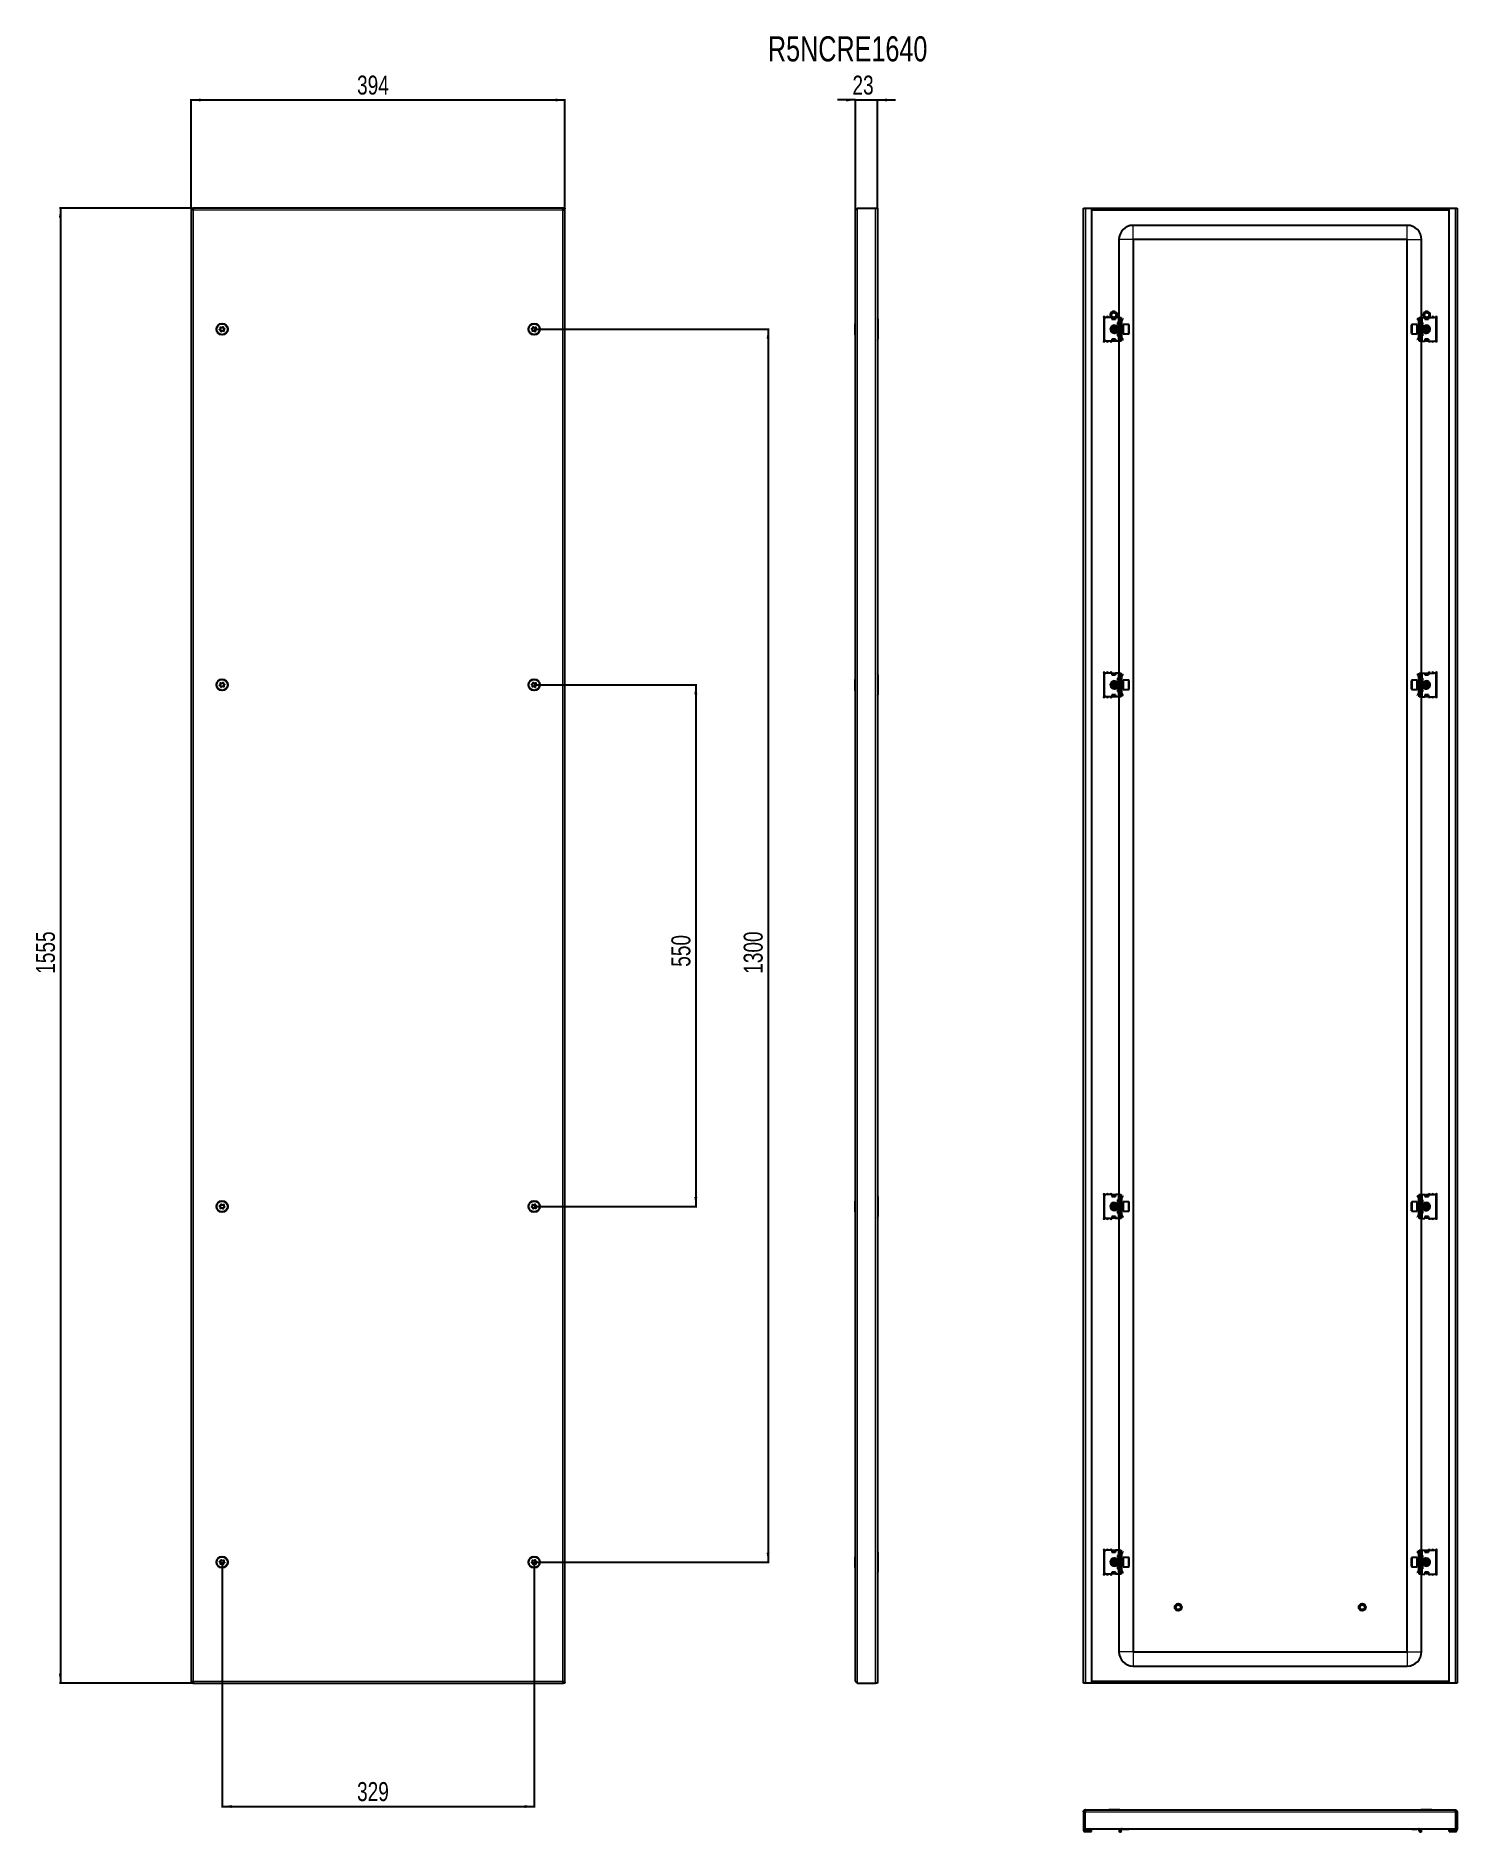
# Model space of a CAD drawing. Header units: millimetres. Extents: x 4 to 1503, y -702 to 1192.
import ezdxf

# ---------------------------------------------------------------- set-up
doc = ezdxf.new("R2010")
doc.units = ezdxf.units.MM
doc.layers.add('FORMAT', color=7, linetype='Continuous')
doc.styles.add('SLDTEXTSTYLE0', font='TXT', dxfattribs={"width": 0.75})
doc.dimstyles.new('SLDDIMSTYLE0', dxfattribs={"dimtxt": 20, "dimasz": 10, "dimexe": 0, "dimexo": 0.0625, "dimgap": 5, "dimtad": 2, "dimdec": 1, "dimrnd": 1e-09, "dimzin": 12, "dimdsep": 46, "dimtxsty": 'SLDTEXTSTYLE0', "dimsah": 1, "dimcen": 0.09, "dimadec": 0, "dimazin": 3, "dimtfac": 1, "dimtmove": 0, "dimatfit": 0, "dimfxl": 0, "dimfrac": 2, "dimtolj": 1, "dimtzin": 12, "dimarcsym": 0})
doc.dimstyles.new('SLDDIMSTYLE1', dxfattribs={"dimtxt": 20, "dimasz": 10, "dimexe": 0, "dimexo": 0.0625, "dimgap": 5, "dimtad": 2, "dimdec": 1, "dimrnd": 1e-09, "dimzin": 12, "dimdsep": 46, "dimtxsty": 'SLDTEXTSTYLE0', "dimsah": 1, "dimcen": 0.09, "dimadec": 0, "dimazin": 3, "dimtfac": 1, "dimtofl": 0, "dimtmove": 0, "dimatfit": 3, "dimfxl": 0, "dimfrac": 2, "dimtolj": 1, "dimtzin": 12, "dimarcsym": 0})

msp = doc.modelspace()

# ---------------------------------------------------------------- texts
at = {"layer": 'FORMAT', "insert": (776.08, 1191.54), "char_height": 26.458, "attachment_point": 1, "style": 'SLDTEXTSTYLE0'}
msp.add_mtext('R5NCRE1640', dxfattribs=at)

# ---------------------------------------------------------------- blocks, each defined once
blk = doc.blocks.new('_D')
at = {"layer": 'FORMAT'}
for p, q in [((868.5, 1124.4), (849.3, 1124.4)), ((868.5, 1008.1), (868.5, 1125.4)), ((868.5, 1124.4), (891.5, 1124.4)), ((891.5, 1010.2), (891.5, 1125.4)), ((891.5, 1124.4), (910.7, 1124.4))]:
    blk.add_line(p, q, dxfattribs=at)
for points in [[(868.5, 1124.4), (858.5, 1125.9), (858.5, 1122.8)], [(891.5, 1124.4), (901.5, 1122.8), (901.5, 1125.9)]]:
    blk.add_solid(points, dxfattribs=at)
at = {"layer": 'FORMAT', "insert": (865.2, 1150.1), "char_height": 20, "attachment_point": 1, "style": 'SLDTEXTSTYLE0'}
blk.add_mtext('23', dxfattribs=at)
blk = doc.blocks.new('_D_1')
at = {"layer": 'FORMAT'}
for p, q in [((168.1, 1010.2), (29.1, 1010.2)), ((30.1, 1010.2), (30.1, -544.8)), ((168.1, -544.8), (29.1, -544.8))]:
    blk.add_line(p, q, dxfattribs=at)
for points in [[(30.1, 1010.2), (28.5, 1000.2), (31.6, 1000.2)], [(30.1, -544.8), (31.6, -534.8), (28.5, -534.8)]]:
    blk.add_solid(points, dxfattribs=at)
at = {"layer": 'FORMAT', "insert": (4.3, 203.1), "char_height": 20, "attachment_point": 1, "rotation": 90, "style": 'SLDTEXTSTYLE0'}
blk.add_mtext('1555', dxfattribs=at)
blk = doc.blocks.new('_D_2')
at = {"layer": 'FORMAT'}
for p, q in [((168.1, 1010.2), (168.1, 1125.4)), ((168.1, 1124.4), (562.1, 1124.4)), ((562.1, 1010.2), (562.1, 1125.4))]:
    blk.add_line(p, q, dxfattribs=at)
for points in [[(168.1, 1124.4), (178.1, 1122.8), (178.1, 1125.9)], [(562.1, 1124.4), (552.1, 1125.9), (552.1, 1122.8)]]:
    blk.add_solid(points, dxfattribs=at)
at = {"layer": 'FORMAT', "insert": (342.9, 1150.1), "char_height": 20, "attachment_point": 1, "style": 'SLDTEXTSTYLE0'}
blk.add_mtext('394', dxfattribs=at)
blk = doc.blocks.new('_D_3')
at = {"layer": 'FORMAT'}
for p, q in [((529.6, 882.7), (777.3, 882.7)), ((776.3, 882.7), (776.3, -417.3)), ((529.6, -417.3), (777.3, -417.3))]:
    blk.add_line(p, q, dxfattribs=at)
for points in [[(776.3, 882.7), (774.7, 872.7), (777.8, 872.7)], [(776.3, -417.3), (777.8, -407.3), (774.7, -407.3)]]:
    blk.add_solid(points, dxfattribs=at)
at = {"layer": 'FORMAT', "insert": (750.5, 203.1), "char_height": 20, "attachment_point": 1, "rotation": 90, "style": 'SLDTEXTSTYLE0'}
blk.add_mtext('1300', dxfattribs=at)
blk = doc.blocks.new('_D_4')
at = {"layer": 'FORMAT'}
for p, q in [((200.6, -417.3), (200.6, -676)), ((529.6, -417.3), (529.6, -676)), ((200.6, -675), (529.6, -675))]:
    blk.add_line(p, q, dxfattribs=at)
for points in [[(200.6, -675), (210.6, -676.5), (210.6, -673.4)], [(529.6, -675), (519.6, -673.4), (519.6, -676.5)]]:
    blk.add_solid(points, dxfattribs=at)
at = {"layer": 'FORMAT', "insert": (342.9, -649.2), "char_height": 20, "attachment_point": 1, "style": 'SLDTEXTSTYLE0'}
blk.add_mtext('329', dxfattribs=at)
blk = doc.blocks.new('_D_5')
at = {"layer": 'FORMAT'}
for p, q in [((529.6, 507.7), (701.1, 507.7)), ((700.1, 507.7), (700.1, -42.3)), ((529.6, -42.3), (701.1, -42.3))]:
    blk.add_line(p, q, dxfattribs=at)
for points in [[(700.1, 507.7), (698.5, 497.7), (701.6, 497.7)], [(700.1, -42.3), (701.6, -32.3), (698.5, -32.3)]]:
    blk.add_solid(points, dxfattribs=at)
at = {"layer": 'FORMAT', "insert": (674.3, 210.5), "char_height": 20, "attachment_point": 1, "rotation": 90, "style": 'SLDTEXTSTYLE0'}
blk.add_mtext('550', dxfattribs=at)

# ---------------------------------------------------------------- dimensions: what is measured, and where the dimension line sits
at = {"layer": 'FORMAT'}
for base, p1, p2, dimstyle, picture, middle in [((562.08, 1124.37), (168.08, 1010.2), (562.08, 1010.2), 'SLDDIMSTYLE1', '_D_2', (365.08, 1124.37)), ((891.5, 1124.37), (868.5, 1008.1), (891.5, 1010.2), 'SLDDIMSTYLE0', '_D', (880, 1124.37)), ((529.58, -674.97), (200.58, -417.3), (529.58, -417.3), 'SLDDIMSTYLE1', '_D_4', (365.08, -674.97))]:
    dim = msp.add_linear_dim(base=base, p1=p1, p2=p2, dimstyle=dimstyle, dxfattribs=at)
    dim.commit()
    dim.dimension.update_dxf_attribs({"geometry": picture, "text_midpoint": middle, "dimtype": 160})
for base, p1, p2, picture, middle in [((30.07, -544.8), (168.08, 1010.2), (168.08, -544.8), '_D_1', (30.07, 232.7)), ((776.25, -417.3), (529.58, 882.7), (529.58, -417.3), '_D_3', (776.25, 232.7)), ((700.08, -42.3), (529.58, 507.7), (529.58, -42.3), '_D_5', (700.08, 232.7))]:
    dim = msp.add_linear_dim(base=base, p1=p1, p2=p2, angle=90, dimstyle='SLDDIMSTYLE1', dxfattribs=at)
    dim.commit()
    dim.dimension.update_dxf_attribs({"geometry": picture, "text_midpoint": middle, "dimtype": 160})

# ---------------------------------------------------------------- linework, layer by layer
at = {"color": 7, "linetype": 'Continuous', "lineweight": 25}
for p, q in [((168.08, 1010.2), (168.08, -544.8)), ((168.08, 1010.2), (169.58, 1010.2)), ((169.78, 1010.2), (169.58, 1010.2)), ((169.78, 1009.09), (169.78, 1010.2)), ((560.38, 1010.2), (169.78, 1010.2)), ((560.38, 1009.08), (560.38, 1010.2)), ((560.58, 1010.2), (560.38, 1010.2)), ((560.58, 1010.2), (562.08, 1010.2)), ((562.08, -544.8), (562.08, 1010.2)), ((868.5, -542.7), (868.5, 1008.1)), ((870.6, 1010.2), (889.4, 1010.2)), ((889.4, 1010.2), (891.5, 1010.2)), ((891.5, 1010.2), (891.5, -544.8)), ((1108.66, 1010.2), (1110.76, 1010.2)), ((1108.66, -544.8), (1108.66, 1010.2)), ((1110.76, 1010.2), (1117.16, 1010.2)), ((1117.16, 1010.2), (1117.16, -544.8)), ((1117.16, 1010.2), (1494.16, 1010.2)), ((1117.16, 1008.7), (1494.16, 1008.7)), ((1494.16, -544.8), (1494.16, 1010.2)), ((1494.16, 1010.2), (1500.56, 1010.2)), ((1500.56, 1010.2), (1502.66, 1010.2)), ((1502.66, 1010.2), (1502.66, -544.8)), ((1450.16, 992.2), (1161.16, 992.2)), ((1146.16, 977.2), (1146.16, 895.2)), ((1161.16, 977.2), (1161.16, -511.8)), ((1450.16, 977.2), (1161.16, 977.2)), ((1450.16, -511.8), (1450.16, 977.2)), ((1465.16, 895.2), (1465.16, 977.2)), ((892, 893.2), (892, 872.2)), ((1130.16, 895.45), (1130.16, 869.95)), ((1130.66, 893.2), (1130.66, 872.2)), ((1138.66, 895.2), (1132.66, 895.2)), ((1138.66, 895.2), (1138.66, 893.2)), ((1138.86, 894.41), (1138.66, 894.53)), ((1138.66, 893.2), (1142.66, 893.2)), ((1138.86, 893.2), (1138.86, 894.41)), ((1138.91, 894.82), (1139.24, 895.06)), ((1139.41, 894.82), (1138.91, 894.47)), ((1138.91, 894.47), (1138.91, 894.82)), ((1138.91, 893.55), (1138.91, 894.47)), ((1138.91, 893.2), (1138.91, 893.55)), ((1139.41, 894.97), (1139.41, 894.82)), ((1139.41, 894.82), (1139.81, 894.82)), ((1141.5, 894.82), (1141.91, 894.82)), ((1141.91, 894.82), (1141.91, 894.97)), ((1142.41, 894.47), (1141.91, 894.82)), ((1142.08, 895.06), (1142.41, 894.82)), ((1142.41, 894.82), (1142.41, 894.47)), ((1142.66, 894.53), (1142.41, 894.38)), ((1142.41, 894.47), (1142.41, 893.55)), ((1142.41, 893.55), (1142.41, 893.2)), ((1145.16, 895.2), (1142.66, 895.2)), ((1142.66, 893.2), (1142.66, 895.2)), ((1146.66, 895.2), (1145.16, 895.2)), ((1146.66, 893.2), (1146.66, 895.2)), ((1146.66, 895.2), (1148.66, 895.2)), ((1146.66, 893.2), (1146.66, 872.2)), ((1147.66, 872.2), (1147.66, 893.2)), ((1148.66, 895.2), (1148.66, 894.93)), ((1148.66, 894.93), (1148.66, 870.47)), ((1148.66, 894.11), (1148.87, 893.91)), ((1149.16, 891.45), (1148.66, 891.45)), ((1149.16, 893.2), (1149.16, 892.74)), ((1149.16, 887.95), (1149.16, 891.45)), ((1149.24, 892.86), (1150.22, 893.84)), ((1149.6, 892.51), (1149.24, 892.86)), ((1149.6, 892.51), (1150.57, 893.49)), ((1150.22, 893.84), (1150.57, 893.49)), ((1461.1, 893.84), (1460.74, 893.49)), ((1461.72, 892.51), (1460.74, 893.49)), ((1462.07, 892.86), (1461.1, 893.84)), ((1461.72, 892.51), (1462.07, 892.86)), ((1462.16, 893.2), (1462.16, 892.81)), ((1462.16, 891.45), (1462.66, 891.45)), ((1462.16, 891.45), (1462.16, 887.95)), ((1462.45, 893.91), (1462.66, 894.11)), ((1462.66, 895.2), (1464.66, 895.2)), ((1462.66, 894.93), (1462.66, 895.2)), ((1462.66, 870.47), (1462.66, 894.93)), ((1463.66, 893.2), (1463.66, 872.2)), ((1464.66, 895.2), (1464.66, 893.2)), ((1464.66, 895.2), (1466.16, 895.2)), ((1464.66, 872.2), (1464.66, 893.2)), ((1466.16, 895.2), (1468.66, 895.2)), ((1468.66, 895.2), (1468.66, 893.2)), ((1468.91, 894.38), (1468.66, 894.53)), ((1468.66, 893.2), (1472.66, 893.2)), ((1468.91, 894.82), (1469.24, 895.06)), ((1469.41, 894.82), (1468.91, 894.47)), ((1468.91, 894.47), (1468.91, 894.82)), ((1468.91, 893.55), (1468.91, 894.47)), ((1468.91, 893.2), (1468.91, 893.55)), ((1469.41, 894.97), (1469.41, 894.82)), ((1469.41, 894.82), (1469.81, 894.82)), ((1471.5, 894.82), (1471.91, 894.82)), ((1471.91, 894.82), (1471.91, 894.97)), ((1472.41, 894.47), (1471.91, 894.82)), ((1472.08, 895.06), (1472.41, 894.82)), ((1472.41, 894.82), (1472.41, 894.47)), ((1472.41, 894.47), (1472.41, 893.55)), ((1472.41, 893.55), (1472.41, 893.2)), ((1472.66, 894.53), (1472.46, 894.41)), ((1472.46, 894.41), (1472.46, 893.2)), ((1472.66, 895.2), (1478.66, 895.2)), ((1472.66, 893.2), (1472.66, 895.2)), ((1480.66, 872.2), (1480.66, 893.2)), ((1481.16, 869.95), (1481.16, 895.45)), ((868.5, 888.49), (868.2, 888.49)), ((868.2, 876.92), (868.2, 888.49)), ((868.2, 876.92), (868.5, 876.92)), ((1142.66, 872.2), (1138.66, 872.2)), ((1138.66, 872.2), (1138.66, 870.2)), ((1138.86, 870.32), (1138.86, 872.2)), ((1138.91, 871.85), (1138.91, 872.2)), ((1138.91, 870.93), (1138.91, 871.85)), ((1140.14, 880.14), (1140.97, 879.95)), ((1141.21, 885.7), (1140.66, 885.15)), ((1140.66, 885.15), (1140.66, 880.25)), ((1140.66, 880.25), (1141.21, 879.7)), ((1141.27, 885.7), (1141.21, 885.7)), ((1141.21, 885.7), (1141.21, 879.7)), ((1141.21, 879.7), (1141.27, 879.7)), ((1141.66, 885.15), (1141.27, 885.7)), ((1141.27, 885.7), (1141.27, 881.55)), ((1141.27, 881.55), (1141.27, 879.7)), ((1141.27, 879.7), (1141.66, 880.25)), ((1141.45, 879.96), (1141.82, 880.02)), ((1142.05, 885.7), (1141.66, 885.15)), ((1141.66, 885.15), (1141.66, 881.77)), ((1141.66, 881.77), (1141.66, 880.25)), ((1141.66, 880.25), (1142.05, 879.7)), ((1142.27, 885.7), (1142.05, 885.7)), ((1142.05, 885.7), (1142.05, 881.55)), ((1142.05, 881.55), (1142.05, 879.7)), ((1142.05, 879.7), (1142.27, 879.7)), ((1142.66, 885.15), (1142.27, 885.7)), ((1142.27, 885.7), (1142.27, 881.55)), ((1142.27, 881.55), (1142.27, 879.7)), ((1142.27, 879.7), (1142.66, 880.25)), ((1142.41, 872.2), (1142.41, 871.85)), ((1142.41, 871.85), (1142.41, 870.93)), ((1142.49, 885.39), (1142.73, 885.25)), ((1142.73, 880.15), (1142.49, 880.01)), ((1143.05, 885.7), (1142.66, 885.15)), ((1142.66, 885.15), (1142.66, 881.77)), ((1142.66, 881.77), (1142.66, 880.25)), ((1142.66, 880.25), (1143.05, 879.7)), ((1142.66, 870.2), (1142.66, 872.2)), ((1143.27, 885.7), (1143.05, 885.7)), ((1143.05, 885.7), (1143.05, 881.55)), ((1143.05, 881.55), (1143.05, 879.7)), ((1143.05, 879.7), (1143.27, 879.7)), ((1143.66, 885.15), (1143.27, 885.7)), ((1143.27, 885.7), (1143.27, 881.55)), ((1143.27, 881.55), (1143.27, 879.7)), ((1143.27, 879.7), (1143.66, 880.25)), ((1144.05, 885.7), (1143.66, 885.15)), ((1143.66, 885.15), (1143.66, 881.77)), ((1143.66, 881.77), (1143.66, 880.25)), ((1143.66, 880.25), (1144.05, 879.7)), ((1144.27, 885.7), (1144.05, 885.7)), ((1144.05, 885.7), (1144.05, 881.55)), ((1144.05, 881.55), (1144.05, 879.7)), ((1144.05, 879.7), (1144.27, 879.7)), ((1144.66, 885.15), (1144.27, 885.7)), ((1144.27, 885.7), (1144.27, 881.55)), ((1144.27, 881.55), (1144.27, 879.7)), ((1144.27, 879.7), (1144.66, 880.25)), ((1144.66, 889.7), (1144.66, 887.7)), ((1145.16, 889.7), (1144.66, 889.7)), ((1144.66, 887.95), (1145.66, 887.95)), ((1144.66, 887.7), (1146.33, 886.73)), ((1146.16, 886.7), (1144.66, 886.7)), ((1144.66, 886.7), (1144.66, 878.7)), ((1144.66, 878.7), (1146.16, 878.7)), ((1146.33, 878.67), (1144.66, 877.7)), ((1144.66, 877.7), (1144.66, 875.7)), ((1145.66, 877.45), (1144.66, 877.45)), ((1144.66, 875.7), (1145.16, 875.7)), ((1146.66, 889.7), (1145.16, 889.7)), ((1145.16, 875.7), (1146.66, 875.7)), ((1145.66, 887.95), (1146.16, 887.95)), ((1146.16, 877.45), (1145.66, 877.45)), ((1146.16, 887.95), (1146.16, 886.83)), ((1146.16, 878.57), (1146.16, 877.45)), ((1146.66, 870.2), (1146.66, 872.2)), ((1149.16, 887.95), (1148.66, 887.95)), ((1149.05, 885.7), (1148.66, 885.15)), ((1148.66, 880.25), (1149.05, 879.7)), ((1148.66, 877.45), (1149.16, 877.45)), ((1149.16, 873.95), (1148.66, 873.95)), ((1148.87, 871.49), (1148.66, 871.29)), ((1149.27, 885.7), (1149.05, 885.7)), ((1149.05, 885.7), (1149.05, 881.55)), ((1149.05, 881.55), (1149.05, 879.7)), ((1149.05, 879.7), (1149.27, 879.7)), ((1149.16, 885.7), (1149.16, 887.95)), ((1149.16, 877.45), (1149.16, 879.7)), ((1149.16, 873.95), (1149.16, 877.45)), ((1149.16, 872.2), (1149.16, 872.59)), ((1149.6, 872.89), (1149.24, 872.54)), ((1149.24, 872.54), (1150.22, 871.56)), ((1149.66, 885.15), (1149.27, 885.7)), ((1149.27, 885.7), (1149.27, 881.55)), ((1149.27, 881.55), (1149.27, 879.7)), ((1149.27, 879.7), (1149.66, 880.25)), ((1149.6, 872.89), (1150.57, 871.91)), ((1150.05, 885.7), (1149.66, 885.15)), ((1149.66, 885.15), (1149.66, 881.77)), ((1149.66, 881.77), (1149.66, 880.25)), ((1149.66, 880.25), (1150.05, 879.7)), ((1150.41, 885.7), (1150.05, 885.7)), ((1150.05, 885.7), (1150.05, 881.55)), ((1150.05, 881.55), (1150.05, 879.7)), ((1150.05, 879.7), (1150.41, 879.7)), ((1150.22, 871.56), (1150.57, 871.91)), ((1156.06, 887.7), (1150.66, 887.7)), ((1150.66, 887.7), (1150.66, 877.7)), ((1150.66, 877.7), (1156.06, 877.7)), ((1156.66, 887.1), (1156.66, 878.3)), ((1454.66, 886.77), (1454.66, 887.1)), ((1454.66, 878.3), (1454.66, 886.77)), ((1460.66, 887.7), (1455.26, 887.7)), ((1455.26, 877.7), (1460.66, 877.7)), ((1460.66, 887.32), (1460.66, 887.7)), ((1460.66, 877.7), (1460.66, 887.32)), ((1461.72, 872.89), (1460.74, 871.91)), ((1461.1, 871.56), (1460.74, 871.91)), ((1461.27, 885.7), (1460.91, 885.7)), ((1460.91, 879.7), (1461.27, 879.7)), ((1462.07, 872.54), (1461.1, 871.56)), ((1461.66, 885.15), (1461.27, 885.7)), ((1461.27, 881.55), (1461.27, 885.7)), ((1461.27, 879.7), (1461.27, 881.55)), ((1461.27, 879.7), (1461.66, 880.25)), ((1462.05, 885.7), (1461.66, 885.15)), ((1461.66, 881.77), (1461.66, 885.15)), ((1461.66, 880.25), (1461.66, 881.77)), ((1461.66, 880.25), (1462.05, 879.7)), ((1461.72, 872.89), (1462.07, 872.54)), ((1462.27, 885.7), (1462.05, 885.7)), ((1462.05, 881.55), (1462.05, 885.7)), ((1462.05, 879.7), (1462.05, 881.55)), ((1462.05, 879.7), (1462.27, 879.7)), ((1462.66, 887.95), (1462.16, 887.95)), ((1462.16, 887.95), (1462.16, 885.7)), ((1462.16, 879.7), (1462.16, 877.45)), ((1462.16, 877.45), (1462.16, 873.95)), ((1462.16, 877.45), (1462.66, 877.45)), ((1462.16, 873.95), (1462.66, 873.95)), ((1462.16, 872.2), (1462.16, 872.66)), ((1462.66, 885.15), (1462.27, 885.7)), ((1462.27, 881.55), (1462.27, 885.7)), ((1462.27, 879.7), (1462.27, 881.55)), ((1462.27, 879.7), (1462.66, 880.25)), ((1462.66, 871.29), (1462.45, 871.49)), ((1466.16, 889.7), (1464.66, 889.7)), ((1464.66, 875.7), (1466.16, 875.7)), ((1464.66, 872.2), (1464.66, 870.2)), ((1464.98, 886.73), (1466.66, 887.7)), ((1466.66, 877.7), (1464.98, 878.67)), ((1465.16, 886.83), (1465.16, 887.95)), ((1465.16, 887.95), (1465.66, 887.95)), ((1466.66, 886.7), (1465.16, 886.7)), ((1465.16, 878.7), (1466.66, 878.7)), ((1465.16, 877.45), (1465.16, 878.57)), ((1465.66, 877.45), (1465.16, 877.45)), ((1465.66, 887.95), (1466.66, 887.95)), ((1466.66, 877.45), (1465.66, 877.45)), ((1466.66, 889.7), (1466.16, 889.7)), ((1466.16, 875.7), (1466.66, 875.7)), ((1466.66, 887.7), (1466.66, 889.7)), ((1466.66, 878.7), (1466.66, 886.7)), ((1467.05, 885.7), (1466.66, 885.15)), ((1466.66, 880.25), (1467.05, 879.7)), ((1466.66, 875.7), (1466.66, 877.7)), ((1467.27, 885.7), (1467.05, 885.7)), ((1467.05, 881.55), (1467.05, 885.7)), ((1467.05, 879.7), (1467.05, 881.55)), ((1467.05, 879.7), (1467.27, 879.7)), ((1467.66, 885.15), (1467.27, 885.7)), ((1467.27, 881.55), (1467.27, 885.7)), ((1467.27, 879.7), (1467.27, 881.55)), ((1467.27, 879.7), (1467.66, 880.25)), ((1468.05, 885.7), (1467.66, 885.15)), ((1467.66, 881.77), (1467.66, 885.15)), ((1467.66, 880.25), (1467.66, 881.77)), ((1467.66, 880.25), (1468.05, 879.7)), ((1468.27, 885.7), (1468.05, 885.7)), ((1468.05, 881.55), (1468.05, 885.7)), ((1468.05, 879.7), (1468.05, 881.55)), ((1468.05, 879.7), (1468.27, 879.7)), ((1468.66, 885.15), (1468.27, 885.7)), ((1468.27, 881.55), (1468.27, 885.7)), ((1468.27, 879.7), (1468.27, 881.55)), ((1468.27, 879.7), (1468.66, 880.25)), ((1468.58, 885.25), (1468.83, 885.39)), ((1468.83, 880.01), (1468.58, 880.15)), ((1469.05, 885.7), (1468.66, 885.15)), ((1468.66, 881.77), (1468.66, 885.15)), ((1468.66, 880.25), (1468.66, 881.77)), ((1468.66, 880.25), (1469.05, 879.7)), ((1468.66, 872.2), (1468.66, 870.2)), ((1472.66, 872.2), (1468.66, 872.2)), ((1468.91, 871.85), (1468.91, 872.2)), ((1468.91, 870.93), (1468.91, 871.85)), ((1469.27, 885.7), (1469.05, 885.7)), ((1469.05, 881.55), (1469.05, 885.7)), ((1469.05, 879.7), (1469.05, 881.55)), ((1469.05, 879.7), (1469.27, 879.7)), ((1469.66, 885.15), (1469.27, 885.7)), ((1469.27, 881.55), (1469.27, 885.7)), ((1469.27, 879.7), (1469.27, 881.55)), ((1469.27, 879.7), (1469.66, 880.25)), ((1469.5, 880.02), (1469.87, 879.96)), ((1470.05, 885.7), (1469.66, 885.15)), ((1469.66, 881.77), (1469.66, 885.15)), ((1469.66, 880.25), (1469.66, 881.77)), ((1469.66, 880.25), (1470.05, 879.7)), ((1470.1, 885.7), (1470.05, 885.7)), ((1470.05, 881.55), (1470.05, 885.7)), ((1470.05, 879.7), (1470.05, 881.55)), ((1470.05, 879.7), (1470.1, 879.7)), ((1470.66, 885.15), (1470.1, 885.7)), ((1470.1, 885.47), (1470.1, 885.7)), ((1470.1, 879.7), (1470.1, 885.47)), ((1470.1, 879.7), (1470.66, 880.25)), ((1470.35, 879.95), (1471.18, 880.14)), ((1470.66, 884.96), (1470.66, 885.15)), ((1470.66, 880.25), (1470.66, 884.96)), ((1472.41, 872.2), (1472.41, 871.85)), ((1472.41, 871.85), (1472.41, 870.93)), ((1472.46, 872.2), (1472.46, 870.32)), ((1472.66, 870.2), (1472.66, 872.2)), ((1138.66, 870.2), (1132.66, 870.2)), ((1138.16, 870.2), (1138.16, 869.95)), ((1138.66, 870.32), (1138.86, 870.32)), ((1138.91, 870.93), (1139.41, 870.58)), ((1138.91, 870.58), (1138.91, 870.93)), ((1139.41, 870.23), (1138.91, 870.58)), ((1141.91, 870.58), (1139.41, 870.58)), ((1139.41, 870.58), (1139.41, 870.23)), ((1141.91, 870.23), (1139.41, 870.23)), ((1141.91, 870.58), (1142.41, 870.93)), ((1141.91, 870.23), (1141.91, 870.58)), ((1142.41, 870.58), (1141.91, 870.23)), ((1142.41, 870.93), (1142.41, 870.58)), ((1145.16, 870.2), (1142.66, 870.2)), ((1146.66, 870.2), (1145.16, 870.2)), ((1146.16, 870.2), (1146.16, 520.2)), ((1148.66, 870.2), (1146.66, 870.2)), ((1148.66, 870.47), (1148.66, 870.2)), ((1462.66, 870.2), (1462.66, 870.47)), ((1464.66, 870.2), (1462.66, 870.2)), ((1464.66, 870.2), (1466.16, 870.2)), ((1465.16, 520.2), (1465.16, 870.2)), ((1466.16, 870.2), (1468.66, 870.2)), ((1468.91, 870.58), (1468.91, 870.93)), ((1468.91, 870.93), (1469.41, 870.58)), ((1469.41, 870.23), (1468.91, 870.58)), ((1469.41, 870.58), (1469.41, 870.23)), ((1471.91, 870.58), (1469.41, 870.58)), ((1471.91, 870.23), (1469.41, 870.23)), ((1471.91, 870.58), (1472.41, 870.93)), ((1471.91, 870.23), (1471.91, 870.58)), ((1472.41, 870.58), (1471.91, 870.23)), ((1472.41, 870.93), (1472.41, 870.58)), ((1472.46, 870.32), (1472.66, 870.32)), ((1472.66, 870.2), (1478.66, 870.2)), ((1473.16, 869.95), (1473.16, 870.2)), ((868.5, 513.49), (868.2, 513.49)), ((868.2, 501.92), (868.2, 513.49)), ((892, 518.2), (892, 497.2)), ((1130.16, 520.45), (1130.16, 494.95)), ((1130.66, 518.2), (1130.66, 497.2)), ((1138.66, 520.2), (1132.66, 520.2)), ((1138.16, 520.45), (1138.16, 520.2)), ((1138.66, 520.2), (1138.66, 518.2)), ((1138.86, 520.08), (1138.66, 520.08)), ((1138.66, 518.2), (1142.66, 518.2)), ((1138.86, 518.2), (1138.86, 520.08)), ((1138.91, 519.82), (1139.41, 520.18)), ((1139.41, 519.82), (1138.91, 519.47)), ((1138.91, 519.47), (1138.91, 519.82)), ((1138.91, 518.55), (1138.91, 519.47)), ((1138.91, 518.2), (1138.91, 518.55)), ((1139.41, 520.18), (1139.41, 519.82)), ((1139.41, 520.18), (1141.91, 520.18)), ((1139.41, 519.82), (1141.91, 519.82)), ((1141.91, 519.82), (1141.91, 520.18)), ((1141.91, 520.18), (1142.41, 519.82)), ((1142.41, 519.47), (1141.91, 519.82)), ((1142.41, 519.82), (1142.41, 519.47)), ((1142.41, 519.47), (1142.41, 518.55)), ((1142.41, 518.55), (1142.41, 518.2)), ((1142.66, 518.2), (1142.66, 520.2)), ((1145.16, 520.2), (1142.66, 520.2)), ((1144.66, 514.7), (1144.66, 512.7)), ((1145.16, 514.7), (1144.66, 514.7)), ((1144.66, 512.95), (1145.66, 512.95)), ((1144.66, 512.7), (1146.33, 511.73)), ((1146.16, 511.7), (1144.66, 511.7)), ((1144.66, 511.7), (1144.66, 503.7)), ((1146.66, 520.2), (1145.16, 520.2)), ((1146.66, 514.7), (1145.16, 514.7)), ((1145.66, 512.95), (1146.16, 512.95)), ((1146.16, 512.95), (1146.16, 511.83)), ((1146.66, 518.2), (1146.66, 520.2)), ((1146.66, 520.2), (1148.66, 520.2)), ((1146.66, 518.2), (1146.66, 497.2)), ((1147.66, 497.2), (1147.66, 518.2)), ((1148.66, 520.2), (1148.66, 519.93)), ((1148.66, 519.93), (1148.66, 495.47)), ((1148.66, 519.11), (1148.87, 518.91)), ((1149.16, 516.45), (1148.66, 516.45)), ((1149.16, 512.95), (1148.66, 512.95)), ((1149.16, 518.2), (1149.16, 517.74)), ((1149.16, 512.95), (1149.16, 516.45)), ((1149.16, 510.7), (1149.16, 512.95)), ((1149.24, 517.86), (1150.22, 518.84)), ((1149.6, 517.51), (1149.24, 517.86)), ((1149.6, 517.51), (1150.57, 518.49)), ((1150.22, 518.84), (1150.57, 518.49)), ((1156.06, 512.7), (1150.66, 512.7)), ((1150.66, 512.7), (1150.66, 502.7)), ((1156.66, 512.1), (1156.66, 503.3)), ((1454.66, 511.77), (1454.66, 512.1)), ((1454.66, 503.3), (1454.66, 511.77)), ((1460.66, 512.7), (1455.26, 512.7)), ((1460.66, 512.32), (1460.66, 512.7)), ((1460.66, 502.7), (1460.66, 512.32)), ((1461.1, 518.84), (1460.74, 518.49)), ((1461.72, 517.51), (1460.74, 518.49)), ((1462.07, 517.86), (1461.1, 518.84)), ((1461.72, 517.51), (1462.07, 517.86)), ((1462.16, 518.2), (1462.16, 517.81)), ((1462.16, 516.45), (1462.66, 516.45)), ((1462.16, 516.45), (1462.16, 512.95)), ((1462.66, 512.95), (1462.16, 512.95)), ((1462.16, 512.95), (1462.16, 510.7)), ((1462.45, 518.91), (1462.66, 519.11)), ((1462.66, 520.2), (1464.66, 520.2)), ((1462.66, 519.93), (1462.66, 520.2)), ((1462.66, 495.47), (1462.66, 519.93)), ((1463.66, 518.2), (1463.66, 497.2)), ((1464.66, 520.2), (1464.66, 518.2)), ((1464.66, 520.2), (1466.16, 520.2)), ((1464.66, 497.2), (1464.66, 518.2)), ((1466.16, 514.7), (1464.66, 514.7)), ((1464.98, 511.73), (1466.66, 512.7)), ((1465.16, 511.83), (1465.16, 512.95)), ((1465.16, 512.95), (1465.66, 512.95)), ((1466.66, 511.7), (1465.16, 511.7)), ((1465.66, 512.95), (1466.66, 512.95)), ((1466.16, 520.2), (1468.66, 520.2)), ((1466.66, 514.7), (1466.16, 514.7)), ((1466.66, 512.7), (1466.66, 514.7)), ((1466.66, 503.7), (1466.66, 511.7)), ((1468.66, 520.2), (1468.66, 518.2)), ((1468.66, 518.2), (1472.66, 518.2)), ((1468.91, 519.82), (1469.41, 520.18)), ((1469.41, 519.82), (1468.91, 519.47)), ((1468.91, 519.47), (1468.91, 519.82)), ((1468.91, 518.55), (1468.91, 519.47)), ((1468.91, 518.2), (1468.91, 518.55)), ((1469.41, 520.18), (1469.41, 519.82)), ((1469.41, 520.18), (1471.91, 520.18)), ((1469.41, 519.82), (1471.91, 519.82)), ((1471.91, 519.82), (1471.91, 520.18)), ((1471.91, 520.18), (1472.41, 519.82)), ((1472.41, 519.47), (1471.91, 519.82)), ((1472.41, 519.82), (1472.41, 519.47)), ((1472.41, 519.47), (1472.41, 518.55)), ((1472.41, 518.55), (1472.41, 518.2)), ((1472.46, 520.08), (1472.46, 518.2)), ((1472.66, 520.08), (1472.46, 520.08)), ((1472.66, 518.2), (1472.66, 520.2)), ((1472.66, 520.2), (1478.66, 520.2)), ((1473.16, 520.2), (1473.16, 520.45)), ((1480.66, 497.2), (1480.66, 518.2)), ((1481.16, 494.95), (1481.16, 520.45)), ((868.2, 501.92), (868.5, 501.92)), ((1138.66, 495.2), (1132.66, 495.2)), ((1138.16, 495.2), (1138.16, 494.95)), ((1138.66, 497.2), (1138.66, 495.2)), ((1142.66, 497.2), (1138.66, 497.2)), ((1138.66, 495.32), (1138.86, 495.32)), ((1138.86, 495.32), (1138.86, 497.2)), ((1138.91, 496.85), (1138.91, 497.2)), ((1138.91, 495.93), (1138.91, 496.85)), ((1138.91, 495.93), (1139.41, 495.58)), ((1138.91, 495.58), (1138.91, 495.93)), ((1139.41, 495.23), (1138.91, 495.58)), ((1141.91, 495.58), (1139.41, 495.58)), ((1139.41, 495.58), (1139.41, 495.23)), ((1141.91, 495.23), (1139.41, 495.23)), ((1140.14, 505.14), (1140.97, 504.95)), ((1141.21, 510.7), (1140.66, 510.15)), ((1140.66, 510.15), (1140.66, 505.25)), ((1140.66, 505.25), (1141.21, 504.7)), ((1141.27, 510.7), (1141.21, 510.7)), ((1141.21, 510.7), (1141.21, 504.7)), ((1141.21, 504.7), (1141.27, 504.7)), ((1141.66, 510.15), (1141.27, 510.7)), ((1141.27, 510.7), (1141.27, 506.55)), ((1141.27, 506.55), (1141.27, 504.7)), ((1141.27, 504.7), (1141.66, 505.25)), ((1141.45, 504.96), (1141.82, 505.02)), ((1142.05, 510.7), (1141.66, 510.15)), ((1141.66, 510.15), (1141.66, 506.77)), ((1141.66, 506.77), (1141.66, 505.25)), ((1141.66, 505.25), (1142.05, 504.7)), ((1141.91, 495.58), (1142.41, 495.93)), ((1141.91, 495.23), (1141.91, 495.58)), ((1142.41, 495.58), (1141.91, 495.23)), ((1142.27, 510.7), (1142.05, 510.7)), ((1142.05, 510.7), (1142.05, 506.55)), ((1142.05, 506.55), (1142.05, 504.7)), ((1142.05, 504.7), (1142.27, 504.7)), ((1142.66, 510.15), (1142.27, 510.7)), ((1142.27, 510.7), (1142.27, 506.55)), ((1142.27, 506.55), (1142.27, 504.7)), ((1142.27, 504.7), (1142.66, 505.25)), ((1142.41, 497.2), (1142.41, 496.85)), ((1142.41, 496.85), (1142.41, 495.93)), ((1142.41, 495.93), (1142.41, 495.58)), ((1142.49, 510.39), (1142.73, 510.25)), ((1142.73, 505.15), (1142.49, 505.01)), ((1143.05, 510.7), (1142.66, 510.15)), ((1142.66, 510.15), (1142.66, 506.77)), ((1142.66, 506.77), (1142.66, 505.25)), ((1142.66, 505.25), (1143.05, 504.7)), ((1142.66, 495.2), (1142.66, 497.2)), ((1145.16, 495.2), (1142.66, 495.2)), ((1143.27, 510.7), (1143.05, 510.7)), ((1143.05, 510.7), (1143.05, 506.55)), ((1143.05, 506.55), (1143.05, 504.7)), ((1143.05, 504.7), (1143.27, 504.7)), ((1143.66, 510.15), (1143.27, 510.7)), ((1143.27, 510.7), (1143.27, 506.55)), ((1143.27, 506.55), (1143.27, 504.7)), ((1143.27, 504.7), (1143.66, 505.25)), ((1144.05, 510.7), (1143.66, 510.15)), ((1143.66, 510.15), (1143.66, 506.77)), ((1143.66, 506.77), (1143.66, 505.25)), ((1143.66, 505.25), (1144.05, 504.7)), ((1144.27, 510.7), (1144.05, 510.7)), ((1144.05, 510.7), (1144.05, 506.55)), ((1144.05, 506.55), (1144.05, 504.7)), ((1144.05, 504.7), (1144.27, 504.7)), ((1144.66, 510.15), (1144.27, 510.7)), ((1144.27, 510.7), (1144.27, 506.55)), ((1144.27, 506.55), (1144.27, 504.7)), ((1144.27, 504.7), (1144.66, 505.25)), ((1144.66, 503.7), (1146.16, 503.7)), ((1146.33, 503.67), (1144.66, 502.7)), ((1144.66, 502.7), (1144.66, 500.7)), ((1145.66, 502.45), (1144.66, 502.45)), ((1144.66, 500.7), (1145.16, 500.7)), ((1145.16, 500.7), (1146.66, 500.7)), ((1146.66, 495.2), (1145.16, 495.2)), ((1146.16, 502.45), (1145.66, 502.45)), ((1146.16, 503.57), (1146.16, 502.45)), ((1146.16, 495.2), (1146.16, -29.8)), ((1146.66, 495.2), (1146.66, 497.2)), ((1148.66, 495.2), (1146.66, 495.2)), ((1149.05, 510.7), (1148.66, 510.15)), ((1148.66, 505.25), (1149.05, 504.7)), ((1148.66, 502.45), (1149.16, 502.45)), ((1149.16, 498.95), (1148.66, 498.95)), ((1148.87, 496.49), (1148.66, 496.29)), ((1148.66, 495.47), (1148.66, 495.2)), ((1149.27, 510.7), (1149.05, 510.7)), ((1149.05, 510.7), (1149.05, 506.55)), ((1149.05, 506.55), (1149.05, 504.7)), ((1149.05, 504.7), (1149.27, 504.7)), ((1149.16, 502.45), (1149.16, 504.7)), ((1149.16, 498.95), (1149.16, 502.45)), ((1149.16, 497.2), (1149.16, 497.59)), ((1149.6, 497.89), (1149.24, 497.54)), ((1149.24, 497.54), (1150.22, 496.56)), ((1149.66, 510.15), (1149.27, 510.7)), ((1149.27, 510.7), (1149.27, 506.55)), ((1149.27, 506.55), (1149.27, 504.7)), ((1149.27, 504.7), (1149.66, 505.25)), ((1149.6, 497.89), (1150.57, 496.91)), ((1150.05, 510.7), (1149.66, 510.15)), ((1149.66, 510.15), (1149.66, 506.77)), ((1149.66, 506.77), (1149.66, 505.25)), ((1149.66, 505.25), (1150.05, 504.7)), ((1150.41, 510.7), (1150.05, 510.7)), ((1150.05, 510.7), (1150.05, 506.55)), ((1150.05, 506.55), (1150.05, 504.7)), ((1150.05, 504.7), (1150.41, 504.7)), ((1150.22, 496.56), (1150.57, 496.91)), ((1150.66, 502.7), (1156.06, 502.7)), ((1455.26, 502.7), (1460.66, 502.7)), ((1461.72, 497.89), (1460.74, 496.91)), ((1461.1, 496.56), (1460.74, 496.91)), ((1461.27, 510.7), (1460.91, 510.7)), ((1460.91, 504.7), (1461.27, 504.7)), ((1462.07, 497.54), (1461.1, 496.56)), ((1461.66, 510.15), (1461.27, 510.7)), ((1461.27, 506.55), (1461.27, 510.7)), ((1461.27, 504.7), (1461.27, 506.55)), ((1461.27, 504.7), (1461.66, 505.25)), ((1462.05, 510.7), (1461.66, 510.15)), ((1461.66, 506.77), (1461.66, 510.15)), ((1461.66, 505.25), (1461.66, 506.77)), ((1461.66, 505.25), (1462.05, 504.7)), ((1461.72, 497.89), (1462.07, 497.54)), ((1462.27, 510.7), (1462.05, 510.7)), ((1462.05, 506.55), (1462.05, 510.7)), ((1462.05, 504.7), (1462.05, 506.55)), ((1462.05, 504.7), (1462.27, 504.7)), ((1462.16, 504.7), (1462.16, 502.45)), ((1462.16, 502.45), (1462.66, 502.45)), ((1462.16, 502.45), (1462.16, 498.95)), ((1462.16, 498.95), (1462.66, 498.95)), ((1462.16, 497.2), (1462.16, 497.66)), ((1462.66, 510.15), (1462.27, 510.7)), ((1462.27, 506.55), (1462.27, 510.7)), ((1462.27, 504.7), (1462.27, 506.55)), ((1462.27, 504.7), (1462.66, 505.25)), ((1462.66, 496.29), (1462.45, 496.49)), ((1462.66, 495.2), (1462.66, 495.47)), ((1464.66, 495.2), (1462.66, 495.2)), ((1464.66, 500.7), (1466.16, 500.7)), ((1464.66, 497.2), (1464.66, 495.2)), ((1464.66, 495.2), (1466.16, 495.2)), ((1466.66, 502.7), (1464.98, 503.67)), ((1465.16, 503.7), (1466.66, 503.7)), ((1465.16, 502.45), (1465.16, 503.57)), ((1465.66, 502.45), (1465.16, 502.45)), ((1465.16, -29.8), (1465.16, 495.2)), ((1466.66, 502.45), (1465.66, 502.45)), ((1466.16, 500.7), (1466.66, 500.7)), ((1466.16, 495.2), (1468.66, 495.2)), ((1467.05, 510.7), (1466.66, 510.15)), ((1466.66, 505.25), (1467.05, 504.7)), ((1466.66, 500.7), (1466.66, 502.7)), ((1467.27, 510.7), (1467.05, 510.7)), ((1467.05, 506.55), (1467.05, 510.7)), ((1467.05, 504.7), (1467.05, 506.55)), ((1467.05, 504.7), (1467.27, 504.7)), ((1467.66, 510.15), (1467.27, 510.7)), ((1467.27, 506.55), (1467.27, 510.7)), ((1467.27, 504.7), (1467.27, 506.55)), ((1467.27, 504.7), (1467.66, 505.25)), ((1468.05, 510.7), (1467.66, 510.15)), ((1467.66, 506.77), (1467.66, 510.15)), ((1467.66, 505.25), (1467.66, 506.77)), ((1467.66, 505.25), (1468.05, 504.7)), ((1468.27, 510.7), (1468.05, 510.7)), ((1468.05, 506.55), (1468.05, 510.7)), ((1468.05, 504.7), (1468.05, 506.55)), ((1468.05, 504.7), (1468.27, 504.7)), ((1468.66, 510.15), (1468.27, 510.7)), ((1468.27, 506.55), (1468.27, 510.7)), ((1468.27, 504.7), (1468.27, 506.55)), ((1468.27, 504.7), (1468.66, 505.25)), ((1468.58, 510.25), (1468.83, 510.39)), ((1468.83, 505.01), (1468.58, 505.15)), ((1469.05, 510.7), (1468.66, 510.15)), ((1468.66, 506.77), (1468.66, 510.15)), ((1468.66, 505.25), (1468.66, 506.77)), ((1468.66, 505.25), (1469.05, 504.7)), ((1472.66, 497.2), (1468.66, 497.2)), ((1468.66, 497.2), (1468.66, 495.2)), ((1468.91, 496.85), (1468.91, 497.2)), ((1468.91, 495.93), (1468.91, 496.85)), ((1468.91, 495.58), (1468.91, 495.93)), ((1468.91, 495.93), (1469.41, 495.58)), ((1469.41, 495.23), (1468.91, 495.58)), ((1469.27, 510.7), (1469.05, 510.7)), ((1469.05, 506.55), (1469.05, 510.7)), ((1469.05, 504.7), (1469.05, 506.55)), ((1469.05, 504.7), (1469.27, 504.7)), ((1469.66, 510.15), (1469.27, 510.7)), ((1469.27, 506.55), (1469.27, 510.7)), ((1469.27, 504.7), (1469.27, 506.55)), ((1469.27, 504.7), (1469.66, 505.25)), ((1469.41, 495.58), (1469.41, 495.23)), ((1471.91, 495.58), (1469.41, 495.58)), ((1471.91, 495.23), (1469.41, 495.23)), ((1469.5, 505.02), (1469.87, 504.96)), ((1470.05, 510.7), (1469.66, 510.15)), ((1469.66, 506.77), (1469.66, 510.15)), ((1469.66, 505.25), (1469.66, 506.77)), ((1469.66, 505.25), (1470.05, 504.7)), ((1470.1, 510.7), (1470.05, 510.7)), ((1470.05, 506.55), (1470.05, 510.7)), ((1470.05, 504.7), (1470.05, 506.55)), ((1470.05, 504.7), (1470.1, 504.7)), ((1470.66, 510.15), (1470.1, 510.7)), ((1470.1, 510.47), (1470.1, 510.7)), ((1470.1, 504.7), (1470.1, 510.47)), ((1470.1, 504.7), (1470.66, 505.25)), ((1470.35, 504.95), (1471.18, 505.14)), ((1470.66, 509.96), (1470.66, 510.15)), ((1470.66, 505.25), (1470.66, 509.96)), ((1471.91, 495.58), (1472.41, 495.93)), ((1471.91, 495.23), (1471.91, 495.58)), ((1472.41, 495.58), (1471.91, 495.23)), ((1472.41, 497.2), (1472.41, 496.85)), ((1472.41, 496.85), (1472.41, 495.93)), ((1472.41, 495.93), (1472.41, 495.58)), ((1472.46, 497.2), (1472.46, 495.32)), ((1472.46, 495.32), (1472.66, 495.32)), ((1472.66, 495.2), (1472.66, 497.2)), ((1472.66, 495.2), (1478.66, 495.2)), ((1473.16, 494.95), (1473.16, 495.2)), ((868.5, -36.51), (868.2, -36.51)), ((868.2, -44.44), (868.2, -36.51)), ((892, -31.8), (892, -52.8)), ((1130.16, -29.55), (1130.16, -55.05)), ((1130.66, -31.8), (1130.66, -52.8)), ((1138.66, -29.8), (1132.66, -29.8)), ((1138.16, -29.55), (1138.16, -29.8)), ((1138.66, -29.8), (1138.66, -31.8)), ((1138.86, -29.92), (1138.66, -29.92)), ((1138.66, -31.8), (1142.66, -31.8)), ((1138.86, -31.8), (1138.86, -29.92)), ((1138.91, -30.18), (1139.41, -29.82)), ((1139.41, -30.18), (1138.91, -30.53)), ((1138.91, -30.53), (1138.91, -30.18)), ((1138.91, -31.45), (1138.91, -30.53)), ((1138.91, -31.8), (1138.91, -31.45)), ((1139.41, -29.82), (1139.41, -30.18)), ((1139.41, -29.82), (1141.91, -29.82)), ((1139.41, -30.18), (1141.91, -30.18)), ((1141.91, -30.18), (1141.91, -29.82)), ((1141.91, -29.82), (1142.41, -30.18)), ((1142.41, -30.53), (1141.91, -30.18)), ((1142.41, -30.18), (1142.41, -30.53)), ((1142.41, -30.53), (1142.41, -31.45)), ((1142.41, -31.45), (1142.41, -31.8)), ((1142.66, -31.8), (1142.66, -29.8)), ((1145.16, -29.8), (1142.66, -29.8)), ((1144.66, -35.3), (1144.66, -37.3)), ((1145.16, -35.3), (1144.66, -35.3)), ((1144.66, -37.05), (1145.66, -37.05)), ((1144.66, -37.3), (1146.33, -38.27)), ((1146.66, -29.8), (1145.16, -29.8)), ((1146.66, -35.3), (1145.16, -35.3)), ((1145.66, -37.05), (1146.16, -37.05)), ((1146.16, -37.05), (1146.16, -38.17)), ((1146.66, -31.8), (1146.66, -29.8)), ((1146.66, -29.8), (1148.66, -29.8)), ((1146.66, -31.8), (1146.66, -52.8)), ((1147.66, -52.8), (1147.66, -31.8)), ((1148.66, -29.8), (1148.66, -30.07)), ((1148.66, -30.07), (1148.66, -54.53)), ((1148.66, -30.89), (1148.87, -31.09)), ((1149.16, -33.55), (1148.66, -33.55)), ((1149.16, -37.05), (1148.66, -37.05)), ((1149.16, -31.8), (1149.16, -32.26)), ((1149.16, -37.05), (1149.16, -33.55)), ((1149.16, -39.3), (1149.16, -37.05)), ((1149.24, -32.14), (1150.22, -31.16)), ((1149.6, -32.49), (1149.24, -32.14)), ((1149.6, -32.49), (1150.57, -31.51)), ((1150.22, -31.16), (1150.57, -31.51)), ((1156.06, -37.3), (1150.66, -37.3)), ((1150.66, -37.3), (1150.66, -46.92)), ((1460.66, -37.3), (1455.26, -37.3)), ((1460.66, -47.3), (1460.66, -37.3)), ((1461.1, -31.16), (1460.74, -31.51)), ((1461.72, -32.49), (1460.74, -31.51)), ((1462.07, -32.14), (1461.1, -31.16)), ((1461.72, -32.49), (1462.07, -32.14)), ((1462.16, -31.8), (1462.16, -32.19)), ((1462.16, -33.55), (1462.66, -33.55)), ((1462.16, -33.55), (1462.16, -37.05)), ((1462.66, -37.05), (1462.16, -37.05)), ((1462.16, -37.05), (1462.16, -39.3)), ((1462.45, -31.09), (1462.66, -30.89)), ((1462.66, -29.8), (1464.66, -29.8)), ((1462.66, -30.07), (1462.66, -29.8)), ((1462.66, -54.53), (1462.66, -30.07)), ((1463.66, -31.8), (1463.66, -52.8)), ((1464.66, -29.8), (1464.66, -31.8)), ((1464.66, -29.8), (1466.16, -29.8)), ((1464.66, -52.8), (1464.66, -31.8)), ((1466.16, -35.3), (1464.66, -35.3)), ((1464.98, -38.27), (1466.66, -37.3)), ((1465.16, -38.17), (1465.16, -37.05)), ((1465.16, -37.05), (1465.66, -37.05)), ((1465.66, -37.05), (1466.66, -37.05)), ((1466.16, -29.8), (1468.66, -29.8)), ((1466.66, -35.3), (1466.16, -35.3)), ((1466.66, -37.3), (1466.66, -35.3)), ((1468.66, -29.8), (1468.66, -31.8)), ((1468.66, -31.8), (1472.66, -31.8)), ((1468.91, -30.18), (1469.41, -29.82)), ((1469.41, -30.18), (1468.91, -30.53)), ((1468.91, -30.53), (1468.91, -30.18)), ((1468.91, -31.45), (1468.91, -30.53)), ((1468.91, -31.8), (1468.91, -31.45)), ((1469.41, -29.82), (1469.41, -30.18)), ((1469.41, -29.82), (1471.91, -29.82)), ((1469.41, -30.18), (1471.91, -30.18)), ((1471.91, -30.18), (1471.91, -29.82)), ((1471.91, -29.82), (1472.41, -30.18)), ((1472.41, -30.53), (1471.91, -30.18)), ((1472.41, -30.18), (1472.41, -30.53)), ((1472.41, -30.53), (1472.41, -31.45)), ((1472.41, -31.45), (1472.41, -31.8)), ((1472.46, -29.92), (1472.46, -31.8)), ((1472.66, -29.92), (1472.46, -29.92)), ((1472.66, -29.8), (1478.66, -29.8)), ((1472.66, -31.8), (1472.66, -29.8)), ((1473.16, -29.8), (1473.16, -29.55)), ((1480.66, -52.8), (1480.66, -31.8)), ((1481.16, -55.05), (1481.16, -29.55)), ((868.2, -48.08), (868.2, -44.44)), ((868.2, -48.08), (868.5, -48.08)), ((1138.66, -54.8), (1132.66, -54.8)), ((1138.16, -54.8), (1138.16, -55.05)), ((1138.66, -52.8), (1138.66, -54.8)), ((1142.66, -52.8), (1138.66, -52.8)), ((1138.66, -54.68), (1138.86, -54.68)), ((1138.86, -54.68), (1138.86, -52.8)), ((1138.91, -53.15), (1138.91, -52.8)), ((1138.91, -54.07), (1138.91, -53.15)), ((1138.91, -54.07), (1139.41, -54.42)), ((1138.91, -54.42), (1138.91, -54.07)), ((1139.41, -54.77), (1138.91, -54.42)), ((1141.91, -54.42), (1139.41, -54.42)), ((1139.41, -54.42), (1139.41, -54.77)), ((1141.91, -54.77), (1139.41, -54.77)), ((1140.97, -39.55), (1140.14, -39.74)), ((1141.21, -39.3), (1140.66, -39.85)), ((1140.66, -39.85), (1140.66, -44.56)), ((1140.66, -44.56), (1140.66, -44.75)), ((1140.66, -44.75), (1141.21, -45.3)), ((1141.27, -39.3), (1141.21, -39.3)), ((1141.21, -39.3), (1141.21, -45.07)), ((1141.21, -45.07), (1141.21, -45.3)), ((1141.21, -45.3), (1141.27, -45.3)), ((1141.66, -39.85), (1141.27, -39.3)), ((1141.27, -39.3), (1141.27, -41.15)), ((1141.27, -41.15), (1141.27, -45.3)), ((1141.27, -45.3), (1141.66, -44.75)), ((1141.82, -39.62), (1141.45, -39.56)), ((1142.05, -39.3), (1141.66, -39.85)), ((1141.66, -39.85), (1141.66, -41.37)), ((1141.66, -41.37), (1141.66, -44.75)), ((1141.66, -44.75), (1142.05, -45.3)), ((1141.91, -54.42), (1142.41, -54.07)), ((1141.91, -54.77), (1141.91, -54.42)), ((1142.41, -54.42), (1141.91, -54.77)), ((1142.27, -39.3), (1142.05, -39.3)), ((1142.05, -39.3), (1142.05, -41.15)), ((1142.05, -41.15), (1142.05, -45.3)), ((1142.05, -45.3), (1142.27, -45.3)), ((1142.66, -39.85), (1142.27, -39.3)), ((1142.27, -39.3), (1142.27, -41.15)), ((1142.27, -41.15), (1142.27, -45.3)), ((1142.27, -45.3), (1142.66, -44.75)), ((1142.41, -52.8), (1142.41, -53.15)), ((1142.41, -53.15), (1142.41, -54.07)), ((1142.41, -54.07), (1142.41, -54.42)), ((1142.49, -39.61), (1142.73, -39.75)), ((1142.73, -44.85), (1142.49, -44.99)), ((1143.05, -39.3), (1142.66, -39.85)), ((1142.66, -39.85), (1142.66, -41.37)), ((1142.66, -41.37), (1142.66, -44.75)), ((1142.66, -44.75), (1143.05, -45.3)), ((1142.66, -54.8), (1142.66, -52.8)), ((1145.16, -54.8), (1142.66, -54.8)), ((1143.27, -39.3), (1143.05, -39.3)), ((1143.05, -39.3), (1143.05, -41.15)), ((1143.05, -41.15), (1143.05, -45.3)), ((1143.05, -45.3), (1143.27, -45.3)), ((1143.66, -39.85), (1143.27, -39.3)), ((1143.27, -39.3), (1143.27, -41.15)), ((1143.27, -41.15), (1143.27, -45.3)), ((1143.27, -45.3), (1143.66, -44.75)), ((1144.05, -39.3), (1143.66, -39.85)), ((1143.66, -39.85), (1143.66, -41.37)), ((1143.66, -41.37), (1143.66, -44.75)), ((1143.66, -44.75), (1144.05, -45.3)), ((1144.27, -39.3), (1144.05, -39.3)), ((1144.05, -39.3), (1144.05, -41.15)), ((1144.05, -41.15), (1144.05, -45.3)), ((1144.05, -45.3), (1144.27, -45.3)), ((1144.66, -39.85), (1144.27, -39.3)), ((1144.27, -39.3), (1144.27, -41.15)), ((1144.27, -41.15), (1144.27, -45.3)), ((1144.27, -45.3), (1144.66, -44.75)), ((1146.16, -38.3), (1144.66, -38.3)), ((1144.66, -38.3), (1144.66, -46.3)), ((1144.66, -46.3), (1146.16, -46.3)), ((1146.33, -46.33), (1144.66, -47.3)), ((1144.66, -47.3), (1144.66, -49.3)), ((1145.66, -47.55), (1144.66, -47.55)), ((1144.66, -49.3), (1145.16, -49.3)), ((1145.16, -49.3), (1146.66, -49.3)), ((1146.66, -54.8), (1145.16, -54.8)), ((1146.16, -47.55), (1145.66, -47.55)), ((1146.16, -46.43), (1146.16, -47.55)), ((1146.16, -54.8), (1146.16, -404.8)), ((1146.66, -54.8), (1146.66, -52.8)), ((1148.66, -54.8), (1146.66, -54.8)), ((1149.05, -39.3), (1148.66, -39.85)), ((1148.66, -44.75), (1149.05, -45.3)), ((1148.66, -47.55), (1149.16, -47.55)), ((1149.16, -51.05), (1148.66, -51.05)), ((1148.87, -53.51), (1148.66, -53.71)), ((1148.66, -54.53), (1148.66, -54.8)), ((1149.27, -39.3), (1149.05, -39.3)), ((1149.05, -39.3), (1149.05, -41.15)), ((1149.05, -41.15), (1149.05, -45.3)), ((1149.05, -45.3), (1149.27, -45.3)), ((1149.16, -47.55), (1149.16, -45.3)), ((1149.16, -51.05), (1149.16, -47.55)), ((1149.16, -52.8), (1149.16, -52.41)), ((1149.6, -52.11), (1149.24, -52.46)), ((1149.24, -52.46), (1150.22, -53.44)), ((1149.66, -39.85), (1149.27, -39.3)), ((1149.27, -39.3), (1149.27, -41.15)), ((1149.27, -41.15), (1149.27, -45.3)), ((1149.27, -45.3), (1149.66, -44.75)), ((1149.6, -52.11), (1150.57, -53.09)), ((1150.05, -39.3), (1149.66, -39.85)), ((1149.66, -39.85), (1149.66, -41.37)), ((1149.66, -41.37), (1149.66, -44.75)), ((1149.66, -44.75), (1150.05, -45.3)), ((1150.41, -39.3), (1150.05, -39.3)), ((1150.05, -39.3), (1150.05, -41.15)), ((1150.05, -41.15), (1150.05, -45.3)), ((1150.05, -45.3), (1150.41, -45.3)), ((1150.22, -53.44), (1150.57, -53.09)), ((1150.66, -46.92), (1150.66, -47.3)), ((1150.66, -47.3), (1156.06, -47.3)), ((1156.66, -37.9), (1156.66, -46.37)), ((1156.66, -46.37), (1156.66, -46.7)), ((1454.66, -46.7), (1454.66, -37.9)), ((1455.26, -47.3), (1460.66, -47.3)), ((1461.72, -52.11), (1460.74, -53.09)), ((1461.1, -53.44), (1460.74, -53.09)), ((1461.27, -39.3), (1460.91, -39.3)), ((1460.91, -45.3), (1461.27, -45.3)), ((1462.07, -52.46), (1461.1, -53.44)), ((1461.66, -39.85), (1461.27, -39.3)), ((1461.27, -41.15), (1461.27, -39.3)), ((1461.27, -45.3), (1461.27, -41.15)), ((1461.27, -45.3), (1461.66, -44.75)), ((1462.05, -39.3), (1461.66, -39.85)), ((1461.66, -41.37), (1461.66, -39.85)), ((1461.66, -44.75), (1461.66, -41.37)), ((1461.66, -44.75), (1462.05, -45.3)), ((1461.72, -52.11), (1462.07, -52.46)), ((1462.27, -39.3), (1462.05, -39.3)), ((1462.05, -41.15), (1462.05, -39.3)), ((1462.05, -45.3), (1462.05, -41.15)), ((1462.05, -45.3), (1462.27, -45.3)), ((1462.16, -45.3), (1462.16, -47.55)), ((1462.16, -47.55), (1462.16, -51.05)), ((1462.16, -47.55), (1462.66, -47.55)), ((1462.16, -51.05), (1462.66, -51.05)), ((1462.16, -52.8), (1462.16, -52.34)), ((1462.66, -39.85), (1462.27, -39.3)), ((1462.27, -41.15), (1462.27, -39.3)), ((1462.27, -45.3), (1462.27, -41.15)), ((1462.27, -45.3), (1462.66, -44.75)), ((1462.66, -53.71), (1462.45, -53.51)), ((1462.66, -54.8), (1462.66, -54.53)), ((1464.66, -54.8), (1462.66, -54.8)), ((1464.66, -49.3), (1466.16, -49.3)), ((1464.66, -52.8), (1464.66, -54.8)), ((1464.66, -54.8), (1466.16, -54.8)), ((1466.66, -47.3), (1464.98, -46.33)), ((1466.66, -38.3), (1465.16, -38.3)), ((1465.16, -46.3), (1466.66, -46.3)), ((1465.16, -47.55), (1465.16, -46.43)), ((1465.66, -47.55), (1465.16, -47.55)), ((1465.16, -404.8), (1465.16, -54.8)), ((1466.66, -47.55), (1465.66, -47.55)), ((1466.16, -49.3), (1466.66, -49.3)), ((1466.16, -54.8), (1468.66, -54.8)), ((1466.66, -46.3), (1466.66, -38.3)), ((1467.05, -39.3), (1466.66, -39.85)), ((1466.66, -44.75), (1467.05, -45.3)), ((1466.66, -49.3), (1466.66, -47.3)), ((1467.27, -39.3), (1467.05, -39.3)), ((1467.05, -41.15), (1467.05, -39.3)), ((1467.05, -45.3), (1467.05, -41.15)), ((1467.05, -45.3), (1467.27, -45.3)), ((1467.66, -39.85), (1467.27, -39.3)), ((1467.27, -41.15), (1467.27, -39.3)), ((1467.27, -45.3), (1467.27, -41.15)), ((1467.27, -45.3), (1467.66, -44.75)), ((1468.05, -39.3), (1467.66, -39.85)), ((1467.66, -41.37), (1467.66, -39.85)), ((1467.66, -44.75), (1467.66, -41.37)), ((1467.66, -44.75), (1468.05, -45.3)), ((1468.27, -39.3), (1468.05, -39.3)), ((1468.05, -41.15), (1468.05, -39.3)), ((1468.05, -45.3), (1468.05, -41.15)), ((1468.05, -45.3), (1468.27, -45.3)), ((1468.66, -39.85), (1468.27, -39.3)), ((1468.27, -41.15), (1468.27, -39.3)), ((1468.27, -45.3), (1468.27, -41.15)), ((1468.27, -45.3), (1468.66, -44.75)), ((1468.58, -39.75), (1468.83, -39.61)), ((1468.83, -44.99), (1468.58, -44.85)), ((1469.05, -39.3), (1468.66, -39.85)), ((1468.66, -41.37), (1468.66, -39.85)), ((1468.66, -44.75), (1468.66, -41.37)), ((1468.66, -44.75), (1469.05, -45.3)), ((1472.66, -52.8), (1468.66, -52.8)), ((1468.66, -52.8), (1468.66, -54.8)), ((1468.91, -53.15), (1468.91, -52.8)), ((1468.91, -54.07), (1468.91, -53.15)), ((1468.91, -54.42), (1468.91, -54.07)), ((1468.91, -54.07), (1469.41, -54.42)), ((1469.41, -54.77), (1468.91, -54.42)), ((1469.27, -39.3), (1469.05, -39.3)), ((1469.05, -41.15), (1469.05, -39.3)), ((1469.05, -45.3), (1469.05, -41.15)), ((1469.05, -45.3), (1469.27, -45.3)), ((1469.66, -39.85), (1469.27, -39.3)), ((1469.27, -41.15), (1469.27, -39.3)), ((1469.27, -45.3), (1469.27, -41.15)), ((1469.27, -45.3), (1469.66, -44.75)), ((1469.41, -54.42), (1469.41, -54.77)), ((1471.91, -54.42), (1469.41, -54.42)), ((1471.91, -54.77), (1469.41, -54.77)), ((1469.87, -39.56), (1469.5, -39.62)), ((1470.05, -39.3), (1469.66, -39.85)), ((1469.66, -41.37), (1469.66, -39.85)), ((1469.66, -44.75), (1469.66, -41.37)), ((1469.66, -44.75), (1470.05, -45.3)), ((1470.1, -39.3), (1470.05, -39.3)), ((1470.05, -41.15), (1470.05, -39.3)), ((1470.05, -45.3), (1470.05, -41.15)), ((1470.05, -45.3), (1470.1, -45.3)), ((1470.66, -39.85), (1470.1, -39.3)), ((1470.1, -45.3), (1470.1, -39.3)), ((1470.1, -45.3), (1470.66, -44.75)), ((1471.18, -39.74), (1470.35, -39.55)), ((1470.66, -44.75), (1470.66, -39.85)), ((1471.91, -54.42), (1472.41, -54.07)), ((1471.91, -54.77), (1471.91, -54.42)), ((1472.41, -54.42), (1471.91, -54.77)), ((1472.41, -52.8), (1472.41, -53.15)), ((1472.41, -53.15), (1472.41, -54.07)), ((1472.41, -54.07), (1472.41, -54.42)), ((1472.46, -52.8), (1472.46, -54.68)), ((1472.46, -54.68), (1472.66, -54.68)), ((1472.66, -54.8), (1472.66, -52.8)), ((1472.66, -54.8), (1478.66, -54.8)), ((1473.16, -55.05), (1473.16, -54.8)), ((868.5, -411.51), (868.2, -411.51)), ((868.2, -419.44), (868.2, -411.51)), ((892, -406.8), (892, -427.8)), ((1130.16, -404.55), (1130.16, -430.05)), ((1130.66, -406.8), (1130.66, -427.8)), ((1138.66, -404.8), (1132.66, -404.8)), ((1138.16, -404.55), (1138.16, -404.8)), ((1138.66, -404.8), (1138.66, -406.8)), ((1138.86, -404.92), (1138.66, -404.92)), ((1138.66, -406.8), (1142.66, -406.8)), ((1138.86, -406.8), (1138.86, -404.92)), ((1138.91, -405.18), (1139.41, -404.82)), ((1139.41, -405.18), (1138.91, -405.53)), ((1138.91, -405.53), (1138.91, -405.18)), ((1138.91, -406.45), (1138.91, -405.53)), ((1138.91, -406.8), (1138.91, -406.45)), ((1139.41, -404.82), (1139.41, -405.18)), ((1139.41, -404.82), (1141.91, -404.82)), ((1139.41, -405.18), (1141.91, -405.18)), ((1140.97, -414.55), (1140.14, -414.74)), ((1141.21, -414.3), (1140.66, -414.85)), ((1140.66, -414.85), (1140.66, -419.56)), ((1141.27, -414.3), (1141.21, -414.3)), ((1141.21, -414.3), (1141.21, -420.07)), ((1141.66, -414.85), (1141.27, -414.3)), ((1141.27, -414.3), (1141.27, -416.15)), ((1141.27, -416.15), (1141.27, -420.3)), ((1141.82, -414.62), (1141.45, -414.56)), ((1142.05, -414.3), (1141.66, -414.85)), ((1141.66, -414.85), (1141.66, -416.37)), ((1141.66, -416.37), (1141.66, -419.75)), ((1141.91, -405.18), (1141.91, -404.82)), ((1141.91, -404.82), (1142.41, -405.18)), ((1142.41, -405.53), (1141.91, -405.18)), ((1142.27, -414.3), (1142.05, -414.3)), ((1142.05, -414.3), (1142.05, -416.15)), ((1142.05, -416.15), (1142.05, -420.3)), ((1142.66, -414.85), (1142.27, -414.3)), ((1142.27, -414.3), (1142.27, -416.15)), ((1142.27, -416.15), (1142.27, -420.3)), ((1142.41, -405.18), (1142.41, -405.53)), ((1142.41, -405.53), (1142.41, -406.45)), ((1142.41, -406.45), (1142.41, -406.8)), ((1142.49, -414.61), (1142.73, -414.75)), ((1142.66, -406.8), (1142.66, -404.8)), ((1145.16, -404.8), (1142.66, -404.8)), ((1143.05, -414.3), (1142.66, -414.85)), ((1142.66, -414.85), (1142.66, -416.37)), ((1142.66, -416.37), (1142.66, -419.75)), ((1143.27, -414.3), (1143.05, -414.3)), ((1143.05, -414.3), (1143.05, -416.15)), ((1143.05, -416.15), (1143.05, -420.3)), ((1143.66, -414.85), (1143.27, -414.3)), ((1143.27, -414.3), (1143.27, -416.15)), ((1143.27, -416.15), (1143.27, -420.3)), ((1144.05, -414.3), (1143.66, -414.85)), ((1143.66, -414.85), (1143.66, -416.37)), ((1143.66, -416.37), (1143.66, -419.75)), ((1144.27, -414.3), (1144.05, -414.3)), ((1144.05, -414.3), (1144.05, -416.15)), ((1144.05, -416.15), (1144.05, -420.3)), ((1144.66, -414.85), (1144.27, -414.3)), ((1144.27, -414.3), (1144.27, -416.15)), ((1144.27, -416.15), (1144.27, -420.3)), ((1144.66, -410.3), (1144.66, -412.3)), ((1145.16, -410.3), (1144.66, -410.3)), ((1144.66, -412.05), (1145.66, -412.05)), ((1144.66, -412.3), (1146.33, -413.27)), ((1146.16, -413.3), (1144.66, -413.3)), ((1144.66, -413.3), (1144.66, -421.3)), ((1146.66, -404.8), (1145.16, -404.8)), ((1146.66, -410.3), (1145.16, -410.3)), ((1145.66, -412.05), (1146.16, -412.05)), ((1146.16, -412.05), (1146.16, -413.17)), ((1146.66, -406.8), (1146.66, -404.8)), ((1146.66, -404.8), (1148.66, -404.8)), ((1146.66, -406.8), (1146.66, -427.8)), ((1147.66, -427.8), (1147.66, -406.8)), ((1148.66, -404.8), (1148.66, -405.07)), ((1148.66, -405.07), (1148.66, -429.53)), ((1148.66, -405.89), (1148.87, -406.09)), ((1149.16, -408.55), (1148.66, -408.55)), ((1149.16, -412.05), (1148.66, -412.05)), ((1149.05, -414.3), (1148.66, -414.85)), ((1149.27, -414.3), (1149.05, -414.3)), ((1149.05, -414.3), (1149.05, -416.15)), ((1149.05, -416.15), (1149.05, -420.3)), ((1149.16, -406.8), (1149.16, -407.26)), ((1149.16, -412.05), (1149.16, -408.55)), ((1149.16, -414.3), (1149.16, -412.05)), ((1149.24, -407.14), (1150.22, -406.16)), ((1149.6, -407.49), (1149.24, -407.14)), ((1149.66, -414.85), (1149.27, -414.3)), ((1149.27, -414.3), (1149.27, -416.15)), ((1149.27, -416.15), (1149.27, -420.3)), ((1149.6, -407.49), (1150.57, -406.51)), ((1150.05, -414.3), (1149.66, -414.85)), ((1149.66, -414.85), (1149.66, -416.37)), ((1149.66, -416.37), (1149.66, -419.75)), ((1150.41, -414.3), (1150.05, -414.3)), ((1150.05, -414.3), (1150.05, -416.15)), ((1150.05, -416.15), (1150.05, -420.3)), ((1150.22, -406.16), (1150.57, -406.51)), ((1156.06, -412.3), (1150.66, -412.3)), ((1150.66, -412.3), (1150.66, -421.92)), ((1156.66, -412.9), (1156.66, -421.37)), ((1454.66, -421.7), (1454.66, -412.9)), ((1460.66, -412.3), (1455.26, -412.3)), ((1460.66, -422.3), (1460.66, -412.3)), ((1461.1, -406.16), (1460.74, -406.51)), ((1461.72, -407.49), (1460.74, -406.51)), ((1461.27, -414.3), (1460.91, -414.3)), ((1462.07, -407.14), (1461.1, -406.16)), ((1461.66, -414.85), (1461.27, -414.3)), ((1461.27, -416.15), (1461.27, -414.3)), ((1461.27, -420.3), (1461.27, -416.15)), ((1462.05, -414.3), (1461.66, -414.85)), ((1461.66, -416.37), (1461.66, -414.85)), ((1461.66, -419.75), (1461.66, -416.37)), ((1461.72, -407.49), (1462.07, -407.14)), ((1462.27, -414.3), (1462.05, -414.3)), ((1462.05, -416.15), (1462.05, -414.3)), ((1462.05, -420.3), (1462.05, -416.15)), ((1462.16, -406.8), (1462.16, -407.19)), ((1462.16, -408.55), (1462.66, -408.55)), ((1462.16, -408.55), (1462.16, -412.05)), ((1462.66, -412.05), (1462.16, -412.05)), ((1462.16, -412.05), (1462.16, -414.3)), ((1462.66, -414.85), (1462.27, -414.3)), ((1462.27, -416.15), (1462.27, -414.3)), ((1462.27, -420.3), (1462.27, -416.15)), ((1462.45, -406.09), (1462.66, -405.89)), ((1462.66, -404.8), (1464.66, -404.8)), ((1462.66, -405.07), (1462.66, -404.8)), ((1462.66, -429.53), (1462.66, -405.07)), ((1463.66, -406.8), (1463.66, -427.8)), ((1464.66, -404.8), (1464.66, -406.8)), ((1464.66, -404.8), (1466.16, -404.8)), ((1464.66, -427.8), (1464.66, -406.8)), ((1466.16, -410.3), (1464.66, -410.3)), ((1464.98, -413.27), (1466.66, -412.3)), ((1465.16, -413.17), (1465.16, -412.05)), ((1465.16, -412.05), (1465.66, -412.05)), ((1466.66, -413.3), (1465.16, -413.3)), ((1465.66, -412.05), (1466.66, -412.05)), ((1466.16, -404.8), (1468.66, -404.8)), ((1466.66, -410.3), (1466.16, -410.3)), ((1466.66, -412.3), (1466.66, -410.3)), ((1466.66, -421.3), (1466.66, -413.3)), ((1467.05, -414.3), (1466.66, -414.85)), ((1467.27, -414.3), (1467.05, -414.3)), ((1467.05, -416.15), (1467.05, -414.3)), ((1467.05, -420.3), (1467.05, -416.15)), ((1467.66, -414.85), (1467.27, -414.3)), ((1467.27, -416.15), (1467.27, -414.3)), ((1467.27, -420.3), (1467.27, -416.15)), ((1468.05, -414.3), (1467.66, -414.85)), ((1467.66, -416.37), (1467.66, -414.85)), ((1467.66, -419.75), (1467.66, -416.37)), ((1468.27, -414.3), (1468.05, -414.3)), ((1468.05, -416.15), (1468.05, -414.3)), ((1468.05, -420.3), (1468.05, -416.15)), ((1468.66, -414.85), (1468.27, -414.3)), ((1468.27, -416.15), (1468.27, -414.3)), ((1468.27, -420.3), (1468.27, -416.15)), ((1468.58, -414.75), (1468.83, -414.61)), ((1468.66, -404.8), (1468.66, -406.8)), ((1468.66, -406.8), (1472.66, -406.8)), ((1469.05, -414.3), (1468.66, -414.85)), ((1468.66, -416.37), (1468.66, -414.85)), ((1468.66, -419.75), (1468.66, -416.37)), ((1468.91, -405.18), (1469.41, -404.82)), ((1469.41, -405.18), (1468.91, -405.53)), ((1468.91, -405.53), (1468.91, -405.18)), ((1468.91, -406.45), (1468.91, -405.53)), ((1468.91, -406.8), (1468.91, -406.45)), ((1469.27, -414.3), (1469.05, -414.3)), ((1469.05, -416.15), (1469.05, -414.3)), ((1469.05, -420.3), (1469.05, -416.15)), ((1469.66, -414.85), (1469.27, -414.3)), ((1469.27, -416.15), (1469.27, -414.3)), ((1469.27, -420.3), (1469.27, -416.15)), ((1469.41, -404.82), (1469.41, -405.18)), ((1469.41, -404.82), (1471.91, -404.82)), ((1469.41, -405.18), (1471.91, -405.18)), ((1469.87, -414.56), (1469.5, -414.62)), ((1470.05, -414.3), (1469.66, -414.85)), ((1469.66, -416.37), (1469.66, -414.85)), ((1469.66, -419.75), (1469.66, -416.37)), ((1470.1, -414.3), (1470.05, -414.3)), ((1470.05, -416.15), (1470.05, -414.3)), ((1470.05, -420.3), (1470.05, -416.15)), ((1470.66, -414.85), (1470.1, -414.3)), ((1470.1, -420.3), (1470.1, -414.3)), ((1471.18, -414.74), (1470.35, -414.55)), ((1470.66, -419.75), (1470.66, -414.85)), ((1471.91, -405.18), (1471.91, -404.82)), ((1471.91, -404.82), (1472.41, -405.18)), ((1472.41, -405.53), (1471.91, -405.18)), ((1472.41, -405.18), (1472.41, -405.53)), ((1472.41, -405.53), (1472.41, -406.45)), ((1472.41, -406.45), (1472.41, -406.8)), ((1472.46, -404.92), (1472.46, -406.8)), ((1472.66, -404.92), (1472.46, -404.92)), ((1472.66, -404.8), (1478.66, -404.8)), ((1472.66, -406.8), (1472.66, -404.8)), ((1473.16, -404.8), (1473.16, -404.55)), ((1480.66, -427.8), (1480.66, -406.8)), ((1481.16, -430.05), (1481.16, -404.55)), ((868.2, -423.08), (868.2, -419.44)), ((868.2, -423.08), (868.5, -423.08)), ((1138.66, -429.8), (1132.66, -429.8)), ((1138.16, -429.8), (1138.16, -430.05)), ((1142.66, -427.8), (1138.66, -427.8)), ((1138.66, -427.8), (1138.66, -429.8)), ((1138.66, -429.68), (1138.86, -429.68)), ((1138.86, -429.68), (1138.86, -427.8)), ((1138.91, -428.15), (1138.91, -427.8)), ((1138.91, -429.07), (1138.91, -428.15)), ((1138.91, -429.07), (1139.41, -429.42)), ((1138.91, -429.42), (1138.91, -429.07)), ((1139.41, -429.77), (1138.91, -429.42)), ((1141.91, -429.42), (1139.41, -429.42)), ((1139.41, -429.42), (1139.41, -429.77)), ((1141.91, -429.77), (1139.41, -429.77)), ((1140.66, -419.56), (1140.66, -419.75)), ((1140.66, -419.75), (1141.21, -420.3)), ((1141.21, -420.07), (1141.21, -420.3)), ((1141.21, -420.3), (1141.27, -420.3)), ((1141.27, -420.3), (1141.66, -419.75)), ((1141.66, -419.75), (1142.05, -420.3)), ((1141.91, -429.42), (1142.41, -429.07)), ((1141.91, -429.77), (1141.91, -429.42)), ((1142.41, -429.42), (1141.91, -429.77)), ((1142.05, -420.3), (1142.27, -420.3)), ((1142.27, -420.3), (1142.66, -419.75)), ((1142.41, -427.8), (1142.41, -428.15)), ((1142.41, -428.15), (1142.41, -429.07)), ((1142.41, -429.07), (1142.41, -429.42)), ((1142.73, -419.85), (1142.49, -419.99)), ((1142.66, -419.75), (1143.05, -420.3)), ((1142.66, -429.8), (1142.66, -427.8)), ((1145.16, -429.8), (1142.66, -429.8)), ((1143.05, -420.3), (1143.27, -420.3)), ((1143.27, -420.3), (1143.66, -419.75)), ((1143.66, -419.75), (1144.05, -420.3)), ((1144.05, -420.3), (1144.27, -420.3)), ((1144.27, -420.3), (1144.66, -419.75)), ((1144.66, -421.3), (1146.16, -421.3)), ((1146.33, -421.33), (1144.66, -422.3)), ((1144.66, -422.3), (1144.66, -424.3)), ((1145.66, -422.55), (1144.66, -422.55)), ((1144.66, -424.3), (1145.16, -424.3)), ((1145.16, -424.3), (1146.66, -424.3)), ((1146.66, -429.8), (1145.16, -429.8)), ((1146.16, -422.55), (1145.66, -422.55)), ((1146.16, -421.43), (1146.16, -422.55)), ((1146.16, -429.8), (1146.16, -511.8)), ((1146.66, -429.8), (1146.66, -427.8)), ((1148.66, -429.8), (1146.66, -429.8)), ((1148.66, -419.75), (1149.05, -420.3)), ((1148.66, -422.55), (1149.16, -422.55)), ((1149.16, -426.05), (1148.66, -426.05)), ((1148.87, -428.51), (1148.66, -428.71)), ((1148.66, -429.53), (1148.66, -429.8)), ((1149.05, -420.3), (1149.27, -420.3)), ((1149.16, -422.55), (1149.16, -420.3)), ((1149.16, -426.05), (1149.16, -422.55)), ((1149.16, -427.8), (1149.16, -427.41)), ((1149.6, -427.11), (1149.24, -427.46)), ((1149.24, -427.46), (1150.22, -428.44)), ((1149.27, -420.3), (1149.66, -419.75)), ((1149.6, -427.11), (1150.57, -428.09)), ((1149.66, -419.75), (1150.05, -420.3)), ((1150.05, -420.3), (1150.41, -420.3)), ((1150.22, -428.44), (1150.57, -428.09)), ((1150.66, -421.92), (1150.66, -422.3)), ((1150.66, -422.3), (1156.06, -422.3)), ((1156.66, -421.37), (1156.66, -421.7)), ((1455.26, -422.3), (1460.66, -422.3)), ((1461.72, -427.11), (1460.74, -428.09)), ((1461.1, -428.44), (1460.74, -428.09)), ((1460.91, -420.3), (1461.27, -420.3)), ((1462.07, -427.46), (1461.1, -428.44)), ((1461.27, -420.3), (1461.66, -419.75)), ((1461.66, -419.75), (1462.05, -420.3)), ((1461.72, -427.11), (1462.07, -427.46)), ((1462.05, -420.3), (1462.27, -420.3)), ((1462.16, -420.3), (1462.16, -422.55)), ((1462.16, -422.55), (1462.16, -426.05)), ((1462.16, -422.55), (1462.66, -422.55)), ((1462.16, -426.05), (1462.66, -426.05)), ((1462.16, -427.8), (1462.16, -427.34)), ((1462.27, -420.3), (1462.66, -419.75)), ((1462.66, -428.71), (1462.45, -428.51)), ((1462.66, -429.8), (1462.66, -429.53)), ((1464.66, -429.8), (1462.66, -429.8)), ((1464.66, -424.3), (1466.16, -424.3)), ((1464.66, -427.8), (1464.66, -429.8)), ((1464.66, -429.8), (1466.16, -429.8)), ((1466.66, -422.3), (1464.98, -421.33)), ((1465.16, -421.3), (1466.66, -421.3)), ((1465.16, -422.55), (1465.16, -421.43)), ((1465.66, -422.55), (1465.16, -422.55)), ((1465.16, -511.8), (1465.16, -429.8)), ((1466.66, -422.55), (1465.66, -422.55)), ((1466.16, -424.3), (1466.66, -424.3)), ((1466.16, -429.8), (1468.66, -429.8)), ((1466.66, -419.75), (1467.05, -420.3)), ((1466.66, -424.3), (1466.66, -422.3)), ((1467.05, -420.3), (1467.27, -420.3)), ((1467.27, -420.3), (1467.66, -419.75)), ((1467.66, -419.75), (1468.05, -420.3)), ((1468.05, -420.3), (1468.27, -420.3)), ((1468.27, -420.3), (1468.66, -419.75)), ((1468.83, -419.99), (1468.58, -419.85)), ((1468.66, -419.75), (1469.05, -420.3)), ((1472.66, -427.8), (1468.66, -427.8)), ((1468.66, -427.8), (1468.66, -429.8)), ((1468.91, -428.15), (1468.91, -427.8)), ((1468.91, -429.07), (1468.91, -428.15)), ((1468.91, -429.07), (1469.41, -429.42)), ((1468.91, -429.42), (1468.91, -429.07)), ((1469.41, -429.77), (1468.91, -429.42)), ((1469.05, -420.3), (1469.27, -420.3)), ((1469.27, -420.3), (1469.66, -419.75)), ((1471.91, -429.42), (1469.41, -429.42)), ((1469.41, -429.42), (1469.41, -429.77)), ((1471.91, -429.77), (1469.41, -429.77)), ((1469.66, -419.75), (1470.05, -420.3)), ((1470.05, -420.3), (1470.1, -420.3)), ((1470.1, -420.3), (1470.66, -419.75)), ((1471.91, -429.42), (1472.41, -429.07)), ((1471.91, -429.77), (1471.91, -429.42)), ((1472.41, -429.42), (1471.91, -429.77)), ((1472.41, -427.8), (1472.41, -428.15)), ((1472.41, -428.15), (1472.41, -429.07)), ((1472.41, -429.07), (1472.41, -429.42)), ((1472.46, -427.8), (1472.46, -429.68)), ((1472.46, -429.68), (1472.66, -429.68)), ((1472.66, -429.8), (1472.66, -427.8)), ((1472.66, -429.8), (1478.66, -429.8)), ((1473.16, -430.05), (1473.16, -429.8)), ((1161.16, -511.8), (1450.16, -511.8)), ((1161.16, -526.8), (1450.16, -526.8)), ((169.58, -544.8), (168.08, -544.8)), ((169.58, -544.8), (169.78, -544.8)), ((169.78, -543.69), (169.78, -544.8)), ((169.78, -544.8), (560.38, -544.8)), ((560.38, -543.69), (560.38, -544.8)), ((560.38, -544.8), (560.58, -544.8)), ((562.08, -544.8), (560.58, -544.8)), ((870.6, -544.8), (889.4, -544.8)), ((891.5, -544.8), (889.4, -544.8)), ((1110.76, -544.8), (1108.66, -544.8)), ((1117.16, -544.8), (1110.76, -544.8)), ((1494.16, -543.3), (1117.16, -543.3)), ((1494.16, -544.8), (1117.16, -544.8)), ((1500.56, -544.8), (1494.16, -544.8)), ((1502.66, -544.8), (1500.56, -544.8)), ((1110.16, -680.5), (1108.66, -680.5)), ((1108.66, -680.5), (1108.66, -699.3)), ((1110.16, -680.5), (1110.16, -699.3)), ((1110.36, -680.5), (1110.36, -698.4)), ((1110.76, -678.4), (1500.56, -678.4)), ((1135.37, -678.1), (1135.37, -678.4)), ((1135.37, -678.1), (1146.94, -678.1)), ((1146.94, -678.4), (1146.94, -678.1)), ((1464.37, -678.1), (1464.37, -678.4)), ((1464.37, -678.1), (1475.53, -678.1)), ((1475.53, -678.1), (1475.94, -678.1)), ((1475.94, -678.4), (1475.94, -678.1)), ((1500.96, -680.5), (1500.96, -698.4)), ((1502.66, -680.5), (1501.16, -680.5)), ((1501.16, -680.5), (1501.16, -699.3)), ((1502.66, -680.5), (1502.66, -699.3)), ((1110.36, -698.4), (1500.96, -698.4)), ((1110.76, -699.9), (1117.16, -699.9)), ((1117.16, -701.4), (1117.16, -699.9)), ((1146.66, -699.9), (1146.66, -698.4)), ((1146.66, -701.9), (1146.66, -699.9)), ((1148.66, -699.9), (1148.66, -698.4)), ((1149.16, -698.9), (1148.66, -698.9)), ((1148.66, -699.9), (1148.66, -700.9)), ((1150.66, -698.4), (1150.66, -698.9)), ((1150.66, -698.9), (1156.06, -698.9)), ((1455.26, -698.9), (1460.66, -698.9)), ((1460.66, -698.9), (1460.66, -698.4)), ((1462.16, -698.9), (1462.66, -698.9)), ((1462.66, -699.9), (1462.66, -698.4)), ((1462.66, -700.9), (1462.66, -699.9)), ((1464.66, -699.9), (1464.66, -698.4)), ((1464.66, -699.9), (1464.66, -701.9)), ((1494.16, -701.4), (1494.16, -699.9)), ((1494.16, -699.9), (1500.56, -699.9)), ((1110.76, -701.4), (1117.16, -701.4)), ((1147.66, -701.9), (1146.66, -701.9)), ((1147.66, -701.9), (1148.66, -700.9)), ((1462.66, -700.9), (1463.66, -701.9)), ((1464.66, -701.9), (1463.66, -701.9)), ((1494.16, -701.4), (1500.56, -701.4))]:
    msp.add_line(p, q, dxfattribs=at)
at = {"color": 8, "linetype": 'Continuous', "lineweight": 18}
for p, q in [((170.18, 1008.1), (170.18, -542.7)), ((559.98, 1008.1), (170.18, 1008.1)), ((559.98, -542.7), (559.98, 1008.1)), ((870.6, -544.8), (870.6, 1010.2)), ((889.4, -544.8), (889.4, 1010.2)), ((1110.76, 1010.2), (1110.76, -544.8)), ((1117.16, 1008.1), (1494.16, 1008.1)), ((1500.56, 1010.2), (1500.56, -544.8)), ((1161.16, 977.2), (1161.16, 992.2)), ((1450.16, 977.2), (1450.16, 992.2)), ((1161.16, 977.2), (1146.16, 977.2)), ((1450.16, 977.2), (1465.16, 977.2)), ((1130.16, 895.45), (1134.16, 895.45)), ((1134.16, 895.45), (1137.66, 895.45)), ((1142.41, 893.55), (1138.91, 893.55)), ((1145.16, 895.2), (1145.16, 889.7)), ((1147.66, 893.2), (1146.66, 893.2)), ((1148.66, 893.7), (1148.87, 893.91)), ((1148.66, 893.2), (1149.16, 893.2)), ((1462.66, 893.2), (1462.16, 893.2)), ((1462.66, 893.7), (1462.45, 893.91)), ((1464.66, 893.2), (1463.66, 893.2)), ((1466.16, 889.7), (1466.16, 895.2)), ((1472.41, 893.55), (1468.91, 893.55)), ((1473.66, 895.45), (1477.16, 895.45)), ((1481.16, 895.45), (1477.16, 895.45)), ((1138.91, 871.85), (1142.41, 871.85)), ((1145.16, 875.7), (1145.16, 870.2)), ((1145.66, 889.7), (1145.66, 887.95)), ((1145.66, 877.45), (1145.66, 875.7)), ((1146.16, 878.7), (1146.16, 886.7)), ((1146.66, 872.2), (1147.66, 872.2)), ((1148.66, 872.2), (1149.16, 872.2)), ((1148.66, 871.7), (1148.87, 871.49)), ((1150.41, 885.47), (1150.41, 885.7)), ((1150.41, 879.7), (1150.41, 885.47)), ((1156.06, 877.7), (1156.06, 887.7)), ((1455.26, 887.7), (1455.26, 887.32)), ((1455.26, 887.32), (1455.26, 877.7)), ((1460.91, 885.7), (1460.91, 879.7)), ((1462.66, 872.2), (1462.16, 872.2)), ((1462.66, 871.7), (1462.45, 871.49)), ((1463.66, 872.2), (1464.66, 872.2)), ((1465.16, 886.7), (1465.16, 878.7)), ((1465.66, 887.95), (1465.66, 889.7)), ((1465.66, 875.7), (1465.66, 877.45)), ((1466.16, 870.2), (1466.16, 875.7)), ((1468.91, 871.85), (1472.41, 871.85)), ((1130.16, 869.95), (1134.16, 869.95)), ((1138.16, 869.95), (1134.16, 869.95)), ((1477.16, 869.95), (1473.16, 869.95)), ((1481.16, 869.95), (1477.16, 869.95)), ((1130.16, 520.45), (1134.16, 520.45)), ((1134.16, 520.45), (1138.16, 520.45)), ((1142.41, 518.55), (1138.91, 518.55)), ((1145.16, 520.2), (1145.16, 514.7)), ((1145.66, 514.7), (1145.66, 512.95)), ((1146.16, 503.7), (1146.16, 511.7)), ((1147.66, 518.2), (1146.66, 518.2)), ((1148.66, 518.7), (1148.87, 518.91)), ((1148.66, 518.2), (1149.16, 518.2)), ((1156.06, 502.7), (1156.06, 512.7)), ((1455.26, 512.7), (1455.26, 512.32)), ((1455.26, 512.32), (1455.26, 502.7)), ((1462.66, 518.2), (1462.16, 518.2)), ((1462.66, 518.7), (1462.45, 518.91)), ((1464.66, 518.2), (1463.66, 518.2)), ((1465.16, 511.7), (1465.16, 503.7)), ((1465.66, 512.95), (1465.66, 514.7)), ((1466.16, 514.7), (1466.16, 520.2)), ((1472.41, 518.55), (1468.91, 518.55)), ((1473.16, 520.45), (1477.16, 520.45)), ((1481.16, 520.45), (1477.16, 520.45)), ((1130.16, 494.95), (1134.16, 494.95)), ((1138.16, 494.95), (1134.16, 494.95)), ((1138.91, 496.85), (1142.41, 496.85)), ((1145.16, 500.7), (1145.16, 495.2)), ((1145.66, 502.45), (1145.66, 500.7)), ((1146.66, 497.2), (1147.66, 497.2)), ((1148.66, 497.2), (1149.16, 497.2)), ((1148.66, 496.7), (1148.87, 496.49)), ((1150.41, 510.47), (1150.41, 510.7)), ((1150.41, 504.7), (1150.41, 510.47)), ((1460.91, 510.7), (1460.91, 504.7)), ((1462.66, 497.2), (1462.16, 497.2)), ((1462.66, 496.7), (1462.45, 496.49)), ((1463.66, 497.2), (1464.66, 497.2)), ((1465.66, 500.7), (1465.66, 502.45)), ((1466.16, 495.2), (1466.16, 500.7)), ((1468.91, 496.85), (1472.41, 496.85)), ((1477.16, 494.95), (1473.16, 494.95)), ((1481.16, 494.95), (1477.16, 494.95)), ((1130.16, -29.55), (1134.16, -29.55)), ((1134.16, -29.55), (1138.16, -29.55)), ((1142.41, -31.45), (1138.91, -31.45)), ((1145.16, -29.8), (1145.16, -35.3)), ((1145.66, -35.3), (1145.66, -37.05)), ((1147.66, -31.8), (1146.66, -31.8)), ((1148.66, -31.3), (1148.87, -31.09)), ((1148.66, -31.8), (1149.16, -31.8)), ((1156.06, -46.92), (1156.06, -37.3)), ((1455.26, -37.3), (1455.26, -47.3)), ((1462.66, -31.8), (1462.16, -31.8)), ((1462.66, -31.3), (1462.45, -31.09)), ((1464.66, -31.8), (1463.66, -31.8)), ((1465.66, -37.05), (1465.66, -35.3)), ((1466.16, -35.3), (1466.16, -29.8)), ((1472.41, -31.45), (1468.91, -31.45)), ((1473.16, -29.55), (1477.16, -29.55)), ((1481.16, -29.55), (1477.16, -29.55)), ((1130.16, -55.05), (1134.16, -55.05)), ((1138.16, -55.05), (1134.16, -55.05)), ((1138.91, -53.15), (1142.41, -53.15)), ((1145.16, -49.3), (1145.16, -54.8)), ((1145.66, -47.55), (1145.66, -49.3)), ((1146.16, -46.3), (1146.16, -38.3)), ((1146.66, -52.8), (1147.66, -52.8)), ((1148.66, -52.8), (1149.16, -52.8)), ((1148.66, -53.3), (1148.87, -53.51)), ((1150.41, -45.3), (1150.41, -39.3)), ((1156.06, -47.3), (1156.06, -46.92)), ((1460.91, -39.3), (1460.91, -45.07)), ((1460.91, -45.07), (1460.91, -45.3)), ((1462.66, -52.8), (1462.16, -52.8)), ((1462.66, -53.3), (1462.45, -53.51)), ((1463.66, -52.8), (1464.66, -52.8)), ((1465.16, -38.3), (1465.16, -46.3)), ((1465.66, -49.3), (1465.66, -47.55)), ((1466.16, -54.8), (1466.16, -49.3)), ((1468.91, -53.15), (1472.41, -53.15)), ((1477.16, -55.05), (1473.16, -55.05)), ((1481.16, -55.05), (1477.16, -55.05)), ((1130.16, -404.55), (1134.16, -404.55)), ((1134.16, -404.55), (1138.16, -404.55)), ((1142.41, -406.45), (1138.91, -406.45)), ((1145.16, -404.8), (1145.16, -410.3)), ((1145.66, -410.3), (1145.66, -412.05)), ((1146.16, -421.3), (1146.16, -413.3)), ((1147.66, -406.8), (1146.66, -406.8)), ((1148.66, -406.3), (1148.87, -406.09)), ((1148.66, -406.8), (1149.16, -406.8)), ((1150.41, -420.3), (1150.41, -414.3)), ((1156.06, -421.92), (1156.06, -412.3)), ((1455.26, -412.3), (1455.26, -422.3)), ((1460.91, -414.3), (1460.91, -420.07)), ((1462.66, -406.8), (1462.16, -406.8)), ((1462.66, -406.3), (1462.45, -406.09)), ((1464.66, -406.8), (1463.66, -406.8)), ((1465.16, -413.3), (1465.16, -421.3)), ((1465.66, -412.05), (1465.66, -410.3)), ((1466.16, -410.3), (1466.16, -404.8)), ((1472.41, -406.45), (1468.91, -406.45)), ((1473.16, -404.55), (1477.16, -404.55)), ((1481.16, -404.55), (1477.16, -404.55)), ((1130.16, -430.05), (1134.16, -430.05)), ((1138.16, -430.05), (1134.16, -430.05)), ((1138.91, -428.15), (1142.41, -428.15)), ((1145.16, -424.3), (1145.16, -429.8)), ((1145.66, -422.55), (1145.66, -424.3)), ((1146.66, -427.8), (1147.66, -427.8)), ((1148.66, -427.8), (1149.16, -427.8)), ((1148.66, -428.3), (1148.87, -428.51)), ((1156.06, -422.3), (1156.06, -421.92)), ((1460.91, -420.07), (1460.91, -420.3)), ((1462.66, -427.8), (1462.16, -427.8)), ((1462.66, -428.3), (1462.45, -428.51)), ((1463.66, -427.8), (1464.66, -427.8)), ((1465.66, -424.3), (1465.66, -422.55)), ((1466.16, -429.8), (1466.16, -424.3)), ((1468.91, -428.15), (1472.41, -428.15)), ((1477.16, -430.05), (1473.16, -430.05)), ((1481.16, -430.05), (1477.16, -430.05)), ((1161.16, -511.8), (1146.16, -511.8)), ((1161.16, -511.8), (1161.16, -526.8)), ((1450.16, -511.8), (1450.16, -526.8)), ((1450.16, -511.8), (1465.16, -511.8)), ((170.18, -542.7), (559.98, -542.7)), ((1494.16, -542.7), (1117.16, -542.7)), ((1110.36, -680.5), (1500.96, -680.5)), ((1110.16, -699.3), (1108.66, -699.3)), ((1110.76, -699.9), (1110.76, -701.4)), ((1146.66, -699.9), (1148.66, -699.9)), ((1156.06, -698.9), (1156.06, -698.4)), ((1455.26, -698.4), (1455.26, -698.9)), ((1462.66, -699.9), (1464.66, -699.9)), ((1500.56, -699.9), (1500.56, -701.4)), ((1501.16, -699.3), (1502.66, -699.3))]:
    msp.add_line(p, q, dxfattribs=at)
at = {"color": 7, "linetype": 'Continuous', "lineweight": 25, "flags": 128}
for points in [[(1141.82, 885.38), (1141.69, 885.41), (1141.45, 885.44)], [(1469.87, 885.44), (1469.62, 885.41), (1469.5, 885.38)], [(1141.82, 510.38), (1141.69, 510.41), (1141.45, 510.44)], [(1469.87, 510.44), (1469.62, 510.41), (1469.5, 510.38)], [(1141.45, -45.04), (1141.69, -45.01), (1141.82, -44.98)], [(1469.5, -44.98), (1469.62, -45.01), (1469.87, -45.04)], [(1141.45, -420.04), (1141.69, -420.01), (1141.82, -419.98)], [(1469.5, -419.98), (1469.62, -420.01), (1469.87, -420.04)]]:
    msp.add_lwpolyline(points, dxfattribs=at)
at = {"color": 7, "linetype": 'Continuous', "lineweight": 25}
for centre, radius in [((1140.66, 897.7), 3), ((1140.66, 897.7), 2.5), ((1470.66, 897.7), 3), ((1470.66, 897.7), 2.5), ((200.58, 882.7), 6), ((200.58, 882.7), 5.78), ((200.58, 882.7), 1.85), ((529.58, 882.7), 6), ((529.58, 882.7), 5.79), ((529.58, 882.7), 1.85), ((200.58, 507.7), 6), ((200.58, 507.7), 5.78), ((529.58, 507.7), 6), ((529.58, 507.7), 5.79), ((200.58, 507.7), 1.85), ((529.58, 507.7), 1.85), ((200.58, -42.3), 6), ((200.58, -42.3), 5.78), ((529.58, -42.3), 6), ((529.58, -42.3), 5.78), ((200.58, -42.3), 1.85), ((529.58, -42.3), 1.85), ((200.58, -417.3), 6), ((200.58, -417.3), 5.78), ((200.58, -417.3), 1.85), ((529.58, -417.3), 6), ((529.58, -417.3), 5.78), ((529.58, -417.3), 1.85), ((1208.66, -464.8), 3.75), ((1208.66, -464.8), 3), ((1208.66, -464.8), 2.5), ((1402.66, -464.8), 3.75), ((1402.66, -464.8), 3), ((1402.66, -464.8), 2.5)]:
    msp.add_circle(centre, radius, dxfattribs=at)
for centre, radius, start, end in [((1161.16, 977.2), 15, 90, 180), ((1450.16, 977.2), 15, 0, 90), ((890, 893.2), 2, 0, 41.40962), ((1132.66, 893.2), 2, 90, 180), ((1140.66, 897.7), 3.75, 0, 221.81031), ((1140.66, 897.7), 3.75, 318.18969, 0), ((1149.66, 893.2), 2, 120, 180), ((1148.16, 893.2), 1, 0, 45), ((1463.16, 893.2), 1, 135, 180), ((1461.66, 893.2), 2, 0, 60), ((1470.66, 897.7), 3.75, 0, 221.81031), ((1470.66, 897.7), 3.75, 318.18969, 0), ((1478.66, 893.2), 2, 0, 90), ((890, 872.2), 2, 318.59038, 0), ((1132.66, 872.2), 2, 180, 270), ((1141.16, 882.7), 4, 45.71765, 270), ((1141.16, 882.7), 3, 74.33161, 285.66839), ((1141.16, 882.7), 2.76, 94.01261, 248.2426), ((1141.16, 882.7), 2.45, 101.79772, 258.20228), ((1141.16, 882.7), 4, 270, 314.28235), ((1146.16, 887.2), 0.5, 270, 0), ((1146.16, 878.2), 0.5, 0, 90), ((1149.66, 872.2), 2, 180, 240), ((1148.16, 872.2), 1, 315, 0), ((1150.41, 885.95), 0.25, 270, 0), ((1150.41, 879.45), 0.25, 360, 90), ((1156.06, 887.1), 0.6, 0, 90), ((1156.06, 878.3), 0.6, 270, 360), ((1455.26, 887.1), 0.6, 90, 180), ((1455.26, 878.3), 0.6, 180, 270), ((1460.91, 885.95), 0.25, 180, 270), ((1460.91, 879.45), 0.25, 90, 180), ((1463.16, 872.2), 1, 180, 225), ((1461.66, 872.2), 2, 300, 0), ((1465.16, 887.2), 0.5, 180, 270), ((1465.16, 878.2), 0.5, 90, 180), ((1470.16, 882.7), 4, 90, 134.28235), ((1470.16, 882.7), 4, 225.71765, 90), ((1470.16, 882.7), 3, 254.33161, 105.66839), ((1470.16, 882.7), 2.76, 291.7574, 85.98739), ((1470.16, 882.7), 2.45, 21.7574, 78.20228), ((1470.16, 882.7), 2.45, 281.79772, 21.7574), ((1478.66, 872.2), 2, 270, 0), ((890, 518.2), 2, 0, 41.40962), ((1132.66, 518.2), 2, 90, 180), ((1141.16, 507.7), 4, 45.71765, 270), ((1146.16, 512.2), 0.5, 270, 360), ((1149.66, 518.2), 2, 120, 180), ((1148.16, 518.2), 1, 0, 45), ((1156.06, 512.1), 0.6, 0, 90), ((1455.26, 512.1), 0.6, 90, 180), ((1463.16, 518.2), 1, 135, 180), ((1461.66, 518.2), 2, 0, 60), ((1465.16, 512.2), 0.5, 180, 270), ((1470.16, 507.7), 4, 90, 134.28235), ((1470.16, 507.7), 4, 225.71765, 90), ((1478.66, 518.2), 2, 0, 90), ((890, 497.2), 2, 318.59038, 0), ((1132.66, 497.2), 2, 180, 270), ((1141.16, 507.7), 3, 74.33161, 285.66839), ((1141.16, 507.7), 2.76, 94.01261, 248.2426), ((1141.16, 507.7), 2.45, 101.79772, 258.20228), ((1141.16, 507.7), 4, 270, 314.28235), ((1146.16, 503.2), 0.5, 0, 90), ((1149.66, 497.2), 2, 180, 240), ((1148.16, 497.2), 1, 315, 0), ((1150.41, 510.95), 0.25, 270, 0), ((1150.41, 504.45), 0.25, 360, 90), ((1156.06, 503.3), 0.6, 270, 360), ((1455.26, 503.3), 0.6, 180, 270), ((1460.91, 510.95), 0.25, 180, 270), ((1460.91, 504.45), 0.25, 90, 180), ((1463.16, 497.2), 1, 180, 225), ((1461.66, 497.2), 2, 300, 0), ((1465.16, 503.2), 0.5, 90, 180), ((1470.16, 507.7), 3, 254.33161, 105.66839), ((1470.16, 507.7), 2.76, 291.7574, 85.98739), ((1470.16, 507.7), 2.45, 21.7574, 78.20228), ((1470.16, 507.7), 2.45, 281.79772, 21.7574), ((1478.66, 497.2), 2, 270, 0), ((890, -31.8), 2, 0, 41.40962), ((1132.66, -31.8), 2, 90, 180), ((1146.16, -37.8), 0.5, 270, 360), ((1149.66, -31.8), 2, 120, 180), ((1148.16, -31.8), 1, 0, 45), ((1156.06, -37.9), 0.6, 0, 90), ((1455.26, -37.9), 0.6, 90, 180), ((1463.16, -31.8), 1, 135, 180), ((1461.66, -31.8), 2, 0, 60), ((1465.16, -37.8), 0.5, 180, 270), ((1478.66, -31.8), 2, 0, 90), ((890, -52.8), 2, 318.59038, 0), ((1132.66, -52.8), 2, 180, 270), ((1141.16, -42.3), 4, 45.71765, 270), ((1141.16, -42.3), 3, 74.33161, 285.66839), ((1141.16, -42.3), 2.76, 111.7574, 265.98739), ((1141.16, -42.3), 2.45, 101.79772, 201.7574), ((1141.16, -42.3), 2.45, 201.7574, 258.20228), ((1141.16, -42.3), 4, 270, 314.28235), ((1146.16, -46.8), 0.5, 0, 90), ((1149.66, -52.8), 2, 180, 240), ((1148.16, -52.8), 1, 315, 0), ((1150.41, -39.05), 0.25, 270, 0), ((1150.41, -45.55), 0.25, 360, 90), ((1156.06, -46.7), 0.6, 270, 360), ((1455.26, -46.7), 0.6, 180, 270), ((1460.91, -39.05), 0.25, 180, 270), ((1460.91, -45.55), 0.25, 90, 180), ((1463.16, -52.8), 1, 180, 225), ((1461.66, -52.8), 2, 300, 0), ((1465.16, -46.8), 0.5, 90, 180), ((1470.16, -42.3), 4, 90, 134.28235), ((1470.16, -42.3), 4, 225.71765, 90), ((1470.16, -42.3), 3, 254.33161, 105.66839), ((1470.16, -42.3), 2.76, 274.01261, 68.2426), ((1470.16, -42.3), 2.45, 281.79772, 78.20228), ((1478.66, -52.8), 2, 270, 0), ((890, -406.8), 2, 0, 41.40962), ((1132.66, -406.8), 2, 90, 180), ((1141.16, -417.3), 4, 45.71765, 270), ((1141.16, -417.3), 3, 74.33161, 285.66839), ((1141.16, -417.3), 2.76, 111.7574, 265.98739), ((1141.16, -417.3), 2.45, 101.79772, 201.7574), ((1146.16, -412.8), 0.5, 270, 0), ((1149.66, -406.8), 2, 120, 180), ((1148.16, -406.8), 1, 0, 45), ((1150.41, -414.05), 0.25, 270, 0), ((1156.06, -412.9), 0.6, 0, 90), ((1455.26, -412.9), 0.6, 90, 180), ((1460.91, -414.05), 0.25, 180, 270), ((1463.16, -406.8), 1, 135, 180), ((1461.66, -406.8), 2, 0, 60), ((1465.16, -412.8), 0.5, 180, 270), ((1470.16, -417.3), 4, 90, 134.28235), ((1470.16, -417.3), 4, 225.71765, 90), ((1470.16, -417.3), 3, 254.33161, 105.66839), ((1470.16, -417.3), 2.76, 274.01261, 68.2426), ((1470.16, -417.3), 2.45, 281.79772, 78.20228), ((1478.66, -406.8), 2, 0, 90), ((890, -427.8), 2, 318.59038, 0), ((1132.66, -427.8), 2, 180, 270), ((1141.16, -417.3), 2.45, 201.7574, 258.20228), ((1141.16, -417.3), 4, 270, 314.28235), ((1146.16, -421.8), 0.5, 0, 90), ((1149.66, -427.8), 2, 180, 240), ((1148.16, -427.8), 1, 315, 0), ((1150.41, -420.55), 0.25, 360, 90), ((1156.06, -421.7), 0.6, 270, 360), ((1455.26, -421.7), 0.6, 180, 270), ((1460.91, -420.55), 0.25, 90, 180), ((1463.16, -427.8), 1, 180, 225), ((1461.66, -427.8), 2, 300, 0), ((1465.16, -421.8), 0.5, 90, 180), ((1478.66, -427.8), 2, 270, 0), ((1161.16, -511.8), 15, 180, 270), ((1450.16, -511.8), 15, 270, 0), ((1110.76, -699.3), 2.1, 180, 270), ((1110.76, -699.3), 0.6, 180, 270), ((1156.06, -698.3), 0.6, 270, 350.40593), ((1455.26, -698.3), 0.6, 189.59407, 270), ((1500.56, -699.3), 2.1, 270, 0), ((1500.56, -699.3), 0.6, 270, 0)]:
    msp.add_arc(centre, radius, start, end, dxfattribs=at)
at = {"color": 8, "linetype": 'Continuous', "lineweight": 18}
for centre, start, end in [((1141.16, 882.7), 38.94244, 270), ((1141.16, 882.7), 270, 321.05756), ((1470.16, 882.7), 218.94244, 90), ((1470.16, 882.7), 90, 141.05756), ((1141.16, 507.7), 38.94244, 270), ((1470.16, 507.7), 218.94244, 90), ((1470.16, 507.7), 90, 141.05756), ((1141.16, 507.7), 270, 321.05756), ((1141.16, -42.3), 38.94244, 270), ((1470.16, -42.3), 218.94244, 90), ((1470.16, -42.3), 90, 141.05756), ((1141.16, -42.3), 270, 321.05756), ((1141.16, -417.3), 38.94244, 270), ((1470.16, -417.3), 218.94244, 90), ((1470.16, -417.3), 90, 141.05756), ((1141.16, -417.3), 270, 321.05756)]:
    msp.add_arc(centre, 4.5, start, end, dxfattribs=at)
at = {"color": 7, "linetype": 'Continuous', "lineweight": 25}
for points, knots in [([(170.18, 1008.1), (169.9, 1008.28), (169.63, 1008.45), (169.12, 1008.8), (168.89, 1008.97), (168.5, 1009.33), (168.34, 1009.5), (168.13, 1009.85), (168.08, 1010.02), (168.08, 1010.2)], [0, 0, 0, 0, 0.25, 0.25, 0.5, 0.5, 0.75, 0.75, 1, 1, 1, 1]), ([(170.18, 1008.1), (170.02, 1008.45), (169.86, 1008.8), (169.64, 1009.5), (169.58, 1009.85), (169.58, 1010.2)], [0, 0, 0, 0, 0.5, 0.5, 1, 1, 1, 1]), ([(169.78, 1010.2), (169.81, 1010.2), (169.84, 1010.15), (169.91, 1009.94), (169.94, 1009.78), (170.01, 1009.39), (170.04, 1009.16), (170.11, 1008.65), (170.14, 1008.38), (170.18, 1008.1)], [0, 0, 0, 0, 0.25, 0.25, 0.5, 0.5, 0.75, 0.75, 1, 1, 1, 1]), ([(559.98, 1008.1), (560.01, 1008.38), (560.04, 1008.65), (560.11, 1009.16), (560.14, 1009.39), (560.21, 1009.78), (560.24, 1009.94), (560.31, 1010.15), (560.34, 1010.2), (560.38, 1010.2)], [0, 0, 0, 0, 0.25, 0.25, 0.5, 0.5, 0.75, 0.75, 1, 1, 1, 1]), ([(562.08, 1010.2), (562.08, 1010.02), (562.02, 1009.85), (561.81, 1009.5), (561.66, 1009.33), (561.27, 1008.97), (561.04, 1008.8), (560.53, 1008.45), (560.25, 1008.28), (559.98, 1008.1)], [0, 0, 0, 0, 0.25, 0.25, 0.5, 0.5, 0.75, 0.75, 1, 1, 1, 1]), ([(560.58, 1010.2), (560.58, 1009.85), (560.51, 1009.5), (560.29, 1008.8), (560.13, 1008.45), (559.98, 1008.1)], [0, 0, 0, 0, 0.5, 0.5, 1, 1, 1, 1]), ([(870.6, 1010.2), (870.32, 1010.02), (870.05, 1009.85), (869.54, 1009.5), (869.31, 1009.33), (868.92, 1008.97), (868.76, 1008.8), (868.55, 1008.45), (868.5, 1008.28), (868.5, 1008.1)], [0, 0, 0, 0, 0.25, 0.25, 0.5, 0.5, 0.75, 0.75, 1, 1, 1, 1]), ([(1130.16, 895.45), (1130.25, 895.69), (1130.44, 896.18), (1130.64, 896.58), (1130.73, 896.77)], [0, 0, 0, 0, 0.5020654, 1, 1, 1, 1]), ([(1133.59, 896.76), (1133.67, 896.61), (1133.84, 896.26), (1134.03, 895.77), (1134.14, 895.49), (1134.16, 895.45)], [0, 0, 0, 0, 0.4154826, 0.9171518, 1, 1, 1, 1]), ([(1134.16, 895.45), (1134.25, 895.69), (1134.44, 896.18), (1134.64, 896.58), (1134.73, 896.77)], [0, 0, 0, 0, 0.5020654, 1, 1, 1, 1]), ([(1149.24, 892.86), (1149.09, 892.68), (1148.79, 892.3), (1148.66, 891.77), (1148.66, 891.49), (1148.66, 891.45)], [0, 0, 0, 0, 0.4618628, 0.9237257, 1, 1, 1, 1]), ([(1149.6, 892.51), (1149.48, 892.36), (1149.29, 892.13), (1149.18, 891.75), (1149.16, 891.55), (1149.16, 891.45)], [0, 0, 0, 0, 0.4850424, 0.7384039, 1, 1, 1, 1]), ([(1462.16, 891.45), (1462.14, 891.64), (1462.11, 891.93), (1461.92, 892.28), (1461.79, 892.43), (1461.72, 892.51)], [0, 0, 0, 0, 0.4850424, 0.7384039, 1, 1, 1, 1]), ([(1462.66, 891.45), (1462.63, 891.69), (1462.58, 892.18), (1462.29, 892.63), (1462.1, 892.84), (1462.07, 892.86)], [0, 0, 0, 0, 0.4618628, 0.9237257, 1, 1, 1, 1]), ([(1476.59, 896.76), (1476.67, 896.61), (1476.84, 896.26), (1477.03, 895.77), (1477.14, 895.49), (1477.16, 895.45)], [0, 0, 0, 0, 0.4154826, 0.91715183, 1, 1, 1, 1]), ([(1477.16, 895.45), (1477.25, 895.69), (1477.44, 896.18), (1477.64, 896.58), (1477.73, 896.77)], [0, 0, 0, 0, 0.5020654, 1, 1, 1, 1]), ([(1480.59, 896.76), (1480.67, 896.61), (1480.84, 896.26), (1481.03, 895.77), (1481.14, 895.49), (1481.16, 895.45)], [0, 0, 0, 0, 0.4154826, 0.91715183, 1, 1, 1, 1]), ([(201.61, 885.3), (201.6, 885.3), (201.58, 885.31), (201.52, 885.29), (201.39, 885.22), (201.1, 884.97), (200.69, 884.62), (200.07, 884.5), (199.58, 884.66), (199.22, 884.82), (199, 884.91), (198.9, 884.92), (198.86, 884.91), (198.83, 884.89), (198.82, 884.87), (198.8, 884.8), (198.82, 884.53), (198.93, 884.07), (198.93, 883.36), (198.44, 882.84), (198.04, 882.58), (197.84, 882.4), (197.81, 882.34), (197.8, 882.31), (197.81, 882.28), (197.83, 882.25), (197.86, 882.22), (197.93, 882.18), (198.14, 882.09), (198.5, 881.97), (198.97, 881.75), (199.34, 881.23), (199.4, 880.69), (199.44, 880.31), (199.48, 880.16), (199.51, 880.12), (199.54, 880.1), (199.58, 880.09), (199.63, 880.11), (199.76, 880.18), (200.05, 880.43), (200.46, 880.79), (201.08, 880.9), (201.58, 880.74), (201.93, 880.58), (202.15, 880.49), (202.25, 880.48), (202.29, 880.49), (202.32, 880.51), (202.34, 880.53), (202.35, 880.6), (202.33, 880.87), (202.22, 881.33), (202.23, 882.04), (202.71, 882.56), (203.11, 882.82), (203.31, 883), (203.34, 883.06), (203.35, 883.09), (203.34, 883.12), (203.32, 883.15), (203.29, 883.18), (203.22, 883.22), (203.01, 883.31), (202.65, 883.43), (202.18, 883.66), (201.81, 884.17), (201.76, 884.71), (201.72, 885.1), (201.68, 885.24), (201.64, 885.29), (201.62, 885.3), (201.61, 885.3)], [0, 0, 0, 0, 0.0020087, 0.00442, 0.0093647, 0.0255282, 0.0677053, 0.0957862, 0.1246456, 0.1503415, 0.1605194, 0.1633943, 0.1656965, 0.1672448, 0.1688741, 0.1707699, 0.1786058, 0.2119941, 0.2499945, 0.2879948, 0.3213831, 0.329219, 0.3311148, 0.3327441, 0.3342924, 0.3362166, 0.3385353, 0.3413178, 0.349662, 0.3753578, 0.4042173, 0.4322982, 0.4744753, 0.4906388, 0.4966691, 0.49844, 0.5, 0.5020087, 0.50442, 0.5093647, 0.5255282, 0.5677053, 0.5957862, 0.6246456, 0.6503415, 0.6605194, 0.6633943, 0.6656965, 0.6672448, 0.6688741, 0.6707699, 0.6786058, 0.7119941, 0.7499945, 0.7879948, 0.8213831, 0.829219, 0.8311148, 0.8327441, 0.8342924, 0.8362166, 0.8385353, 0.8413178, 0.849662, 0.8753578, 0.9042173, 0.9322982, 0.9744753, 0.9906388, 0.9966691, 0.99844, 1, 1, 1, 1]), ([(528.54, 885.3), (528.53, 885.29), (528.5, 885.28), (528.48, 885.23), (528.44, 885.09), (528.4, 884.71), (528.34, 884.17), (527.97, 883.65), (527.5, 883.43), (527.13, 883.31), (526.91, 883.21), (526.84, 883.16), (526.81, 883.13), (526.8, 883.09), (526.81, 883.06), (526.84, 883), (527.04, 882.82), (527.44, 882.56), (527.93, 882.04), (527.93, 881.33), (527.82, 880.87), (527.8, 880.6), (527.82, 880.53), (527.83, 880.51), (527.86, 880.49), (527.9, 880.48), (527.94, 880.48), (528.02, 880.5), (528.23, 880.58), (528.58, 880.74), (529.07, 880.9), (529.69, 880.79), (530.1, 880.43), (530.4, 880.18), (530.53, 880.1), (530.59, 880.09), (530.62, 880.1), (530.65, 880.12), (530.68, 880.17), (530.72, 880.31), (530.76, 880.69), (530.81, 881.23), (531.18, 881.75), (531.65, 881.97), (532.02, 882.1), (532.24, 882.19), (532.32, 882.24), (532.34, 882.28), (532.35, 882.31), (532.34, 882.34), (532.31, 882.4), (532.11, 882.58), (531.71, 882.84), (531.23, 883.36), (531.22, 884.07), (531.33, 884.53), (531.35, 884.8), (531.34, 884.87), (531.32, 884.89), (531.29, 884.91), (531.26, 884.92), (531.21, 884.92), (531.13, 884.9), (530.92, 884.82), (530.58, 884.66), (530.08, 884.5), (529.46, 884.61), (529.05, 884.97), (528.75, 885.22), (528.63, 885.3), (528.57, 885.31), (528.55, 885.3), (528.54, 885.3)], [0, 0, 0, 0, 0.0020087, 0.00442, 0.0093647, 0.0255282, 0.0677053, 0.0957862, 0.1246456, 0.1503415, 0.1605194, 0.1633943, 0.1656965, 0.1672448, 0.1688741, 0.1707699, 0.1786058, 0.2119941, 0.2499945, 0.2879948, 0.3213831, 0.329219, 0.3311148, 0.3327441, 0.3342924, 0.3362166, 0.3385353, 0.3413178, 0.349662, 0.3753578, 0.4042173, 0.4322982, 0.4744753, 0.4906388, 0.4966691, 0.49844, 0.5, 0.5020087, 0.50442, 0.5093647, 0.5255282, 0.5677053, 0.5957862, 0.6246456, 0.6503415, 0.6605194, 0.6633943, 0.6656965, 0.6672448, 0.6688741, 0.6707699, 0.6786058, 0.7119941, 0.7499945, 0.7879948, 0.8213831, 0.829219, 0.8311148, 0.8327441, 0.8342924, 0.8362166, 0.8385353, 0.8413178, 0.849662, 0.8753578, 0.9042173, 0.9322982, 0.9744753, 0.9906388, 0.9966691, 0.99844, 1, 1, 1, 1]), ([(1148.66, 873.95), (1148.68, 873.71), (1148.73, 873.23), (1149.02, 872.77), (1149.22, 872.56), (1149.24, 872.54)], [0, 0, 0, 0, 0.4618628, 0.9237257, 1, 1, 1, 1]), ([(1149.16, 873.95), (1149.18, 873.76), (1149.21, 873.47), (1149.4, 873.12), (1149.53, 872.97), (1149.6, 872.89)], [0, 0, 0, 0, 0.4850424, 0.7384039, 1, 1, 1, 1]), ([(1461.72, 872.89), (1461.84, 873.04), (1462.02, 873.27), (1462.14, 873.65), (1462.15, 873.85), (1462.16, 873.95)], [0, 0, 0, 0, 0.4850424, 0.7384039, 1, 1, 1, 1]), ([(1462.07, 872.54), (1462.23, 872.73), (1462.53, 873.1), (1462.65, 873.63), (1462.66, 873.91), (1462.66, 873.95)], [0, 0, 0, 0, 0.4618628, 0.9237257, 1, 1, 1, 1]), ([(1130.73, 868.64), (1130.65, 868.8), (1130.48, 869.14), (1130.28, 869.63), (1130.17, 869.91), (1130.16, 869.95)], [0, 0, 0, 0, 0.4154826, 0.9171518, 1, 1, 1, 1]), ([(1134.16, 869.95), (1134.06, 869.71), (1133.87, 869.22), (1133.68, 868.82), (1133.59, 868.63)], [0, 0, 0, 0, 0.5020654, 1, 1, 1, 1]), ([(1134.73, 868.64), (1134.65, 868.8), (1134.48, 869.14), (1134.28, 869.63), (1134.17, 869.91), (1134.16, 869.95)], [0, 0, 0, 0, 0.4154826, 0.9171518, 1, 1, 1, 1]), ([(1138.16, 869.95), (1138.11, 869.83), (1138.02, 869.59), (1137.87, 869.24), (1137.73, 868.91), (1137.63, 868.72), (1137.59, 868.63)], [0, 0, 0, 0, 0.2474545, 0.5020799, 0.7495343, 1, 1, 1, 1]), ([(1473.73, 868.64), (1473.65, 868.8), (1473.48, 869.14), (1473.28, 869.63), (1473.17, 869.91), (1473.16, 869.95)], [0, 0, 0, 0, 0.4154826, 0.9171518, 1, 1, 1, 1]), ([(1477.16, 869.95), (1477.06, 869.71), (1476.87, 869.22), (1476.68, 868.82), (1476.59, 868.63)], [0, 0, 0, 0, 0.5020654, 1, 1, 1, 1]), ([(1477.73, 868.64), (1477.65, 868.8), (1477.48, 869.14), (1477.28, 869.63), (1477.17, 869.91), (1477.16, 869.95)], [0, 0, 0, 0, 0.4154826, 0.9171518, 1, 1, 1, 1]), ([(1481.16, 869.95), (1481.06, 869.71), (1480.87, 869.22), (1480.68, 868.82), (1480.59, 868.63)], [0, 0, 0, 0, 0.5020654, 1, 1, 1, 1]), ([(1130.16, 520.45), (1130.25, 520.69), (1130.44, 521.18), (1130.64, 521.58), (1130.73, 521.77)], [0, 0, 0, 0, 0.5020654, 1, 1, 1, 1]), ([(1133.59, 521.76), (1133.67, 521.61), (1133.84, 521.26), (1134.03, 520.77), (1134.14, 520.49), (1134.16, 520.45)], [0, 0, 0, 0, 0.4154826, 0.9171518, 1, 1, 1, 1]), ([(1134.16, 520.45), (1134.25, 520.69), (1134.44, 521.18), (1134.64, 521.58), (1134.73, 521.77)], [0, 0, 0, 0, 0.5020654, 1, 1, 1, 1]), ([(1137.59, 521.76), (1137.67, 521.61), (1137.84, 521.26), (1138.03, 520.77), (1138.14, 520.49), (1138.16, 520.45)], [0, 0, 0, 0, 0.4154826, 0.9171518, 1, 1, 1, 1]), ([(1149.24, 517.86), (1149.09, 517.68), (1148.79, 517.3), (1148.66, 516.77), (1148.66, 516.49), (1148.66, 516.45)], [0, 0, 0, 0, 0.4618628, 0.9237257, 1, 1, 1, 1]), ([(1149.6, 517.51), (1149.48, 517.36), (1149.29, 517.13), (1149.18, 516.75), (1149.16, 516.55), (1149.16, 516.45)], [0, 0, 0, 0, 0.4850424, 0.7384039, 1, 1, 1, 1]), ([(1462.16, 516.45), (1462.14, 516.64), (1462.11, 516.93), (1461.92, 517.28), (1461.79, 517.43), (1461.72, 517.51)], [0, 0, 0, 0, 0.4850424, 0.7384039, 1, 1, 1, 1]), ([(1462.66, 516.45), (1462.63, 516.69), (1462.58, 517.18), (1462.29, 517.63), (1462.1, 517.84), (1462.07, 517.86)], [0, 0, 0, 0, 0.4618628, 0.9237257, 1, 1, 1, 1]), ([(1473.16, 520.45), (1473.21, 520.57), (1473.3, 520.81), (1473.44, 521.16), (1473.59, 521.49), (1473.68, 521.68), (1473.73, 521.77)], [0, 0, 0, 0, 0.2474545, 0.5020799, 0.7495343, 1, 1, 1, 1]), ([(1476.59, 521.76), (1476.67, 521.61), (1476.84, 521.26), (1477.03, 520.77), (1477.14, 520.49), (1477.16, 520.45)], [0, 0, 0, 0, 0.4154826, 0.9171518, 1, 1, 1, 1]), ([(1477.16, 520.45), (1477.25, 520.69), (1477.44, 521.18), (1477.64, 521.58), (1477.73, 521.77)], [0, 0, 0, 0, 0.5020654, 1, 1, 1, 1]), ([(1480.59, 521.76), (1480.67, 521.61), (1480.84, 521.26), (1481.03, 520.77), (1481.14, 520.49), (1481.16, 520.45)], [0, 0, 0, 0, 0.4154826, 0.9171518, 1, 1, 1, 1]), ([(201.61, 510.3), (201.6, 510.3), (201.58, 510.31), (201.52, 510.29), (201.39, 510.22), (201.1, 509.97), (200.69, 509.62), (200.07, 509.5), (199.58, 509.66), (199.22, 509.82), (199, 509.91), (198.9, 509.92), (198.86, 509.91), (198.83, 509.89), (198.82, 509.87), (198.8, 509.8), (198.82, 509.53), (198.93, 509.07), (198.93, 508.36), (198.44, 507.84), (198.04, 507.58), (197.84, 507.4), (197.81, 507.34), (197.8, 507.31), (197.81, 507.28), (197.83, 507.25), (197.86, 507.22), (197.93, 507.18), (198.14, 507.09), (198.5, 506.97), (198.97, 506.75), (199.34, 506.23), (199.4, 505.69), (199.44, 505.31), (199.48, 505.16), (199.51, 505.12), (199.54, 505.1), (199.58, 505.09), (199.63, 505.11), (199.76, 505.18), (200.05, 505.43), (200.46, 505.79), (201.08, 505.9), (201.58, 505.74), (201.93, 505.58), (202.15, 505.49), (202.25, 505.48), (202.29, 505.49), (202.32, 505.51), (202.34, 505.53), (202.35, 505.6), (202.33, 505.87), (202.22, 506.33), (202.23, 507.04), (202.71, 507.56), (203.11, 507.82), (203.31, 508), (203.34, 508.06), (203.35, 508.09), (203.34, 508.12), (203.32, 508.15), (203.29, 508.18), (203.22, 508.22), (203.01, 508.31), (202.65, 508.43), (202.18, 508.66), (201.81, 509.17), (201.76, 509.71), (201.72, 510.1), (201.68, 510.24), (201.64, 510.29), (201.62, 510.3), (201.61, 510.3)], [0, 0, 0, 0, 0.0020087, 0.00442, 0.0093647, 0.0255282, 0.0677053, 0.0957862, 0.1246456, 0.1503415, 0.1605194, 0.1633943, 0.1656965, 0.1672448, 0.1688741, 0.1707699, 0.1786058, 0.2119941, 0.2499945, 0.2879948, 0.3213831, 0.329219, 0.3311148, 0.3327441, 0.3342924, 0.3362166, 0.3385353, 0.3413178, 0.349662, 0.3753578, 0.4042173, 0.4322982, 0.4744753, 0.4906388, 0.4966691, 0.49844, 0.5, 0.5020087, 0.50442, 0.5093647, 0.5255282, 0.5677053, 0.5957862, 0.6246456, 0.6503415, 0.6605194, 0.6633943, 0.6656965, 0.6672448, 0.6688741, 0.6707699, 0.6786058, 0.7119941, 0.7499945, 0.7879948, 0.8213831, 0.829219, 0.8311148, 0.8327441, 0.8342924, 0.8362166, 0.8385353, 0.8413178, 0.849662, 0.8753578, 0.9042173, 0.9322982, 0.9744753, 0.9906388, 0.9966691, 0.99844, 1, 1, 1, 1]), ([(528.54, 510.3), (528.53, 510.29), (528.5, 510.28), (528.48, 510.23), (528.44, 510.09), (528.4, 509.71), (528.34, 509.17), (527.97, 508.65), (527.5, 508.43), (527.13, 508.31), (526.91, 508.21), (526.84, 508.16), (526.81, 508.13), (526.8, 508.09), (526.81, 508.06), (526.84, 508), (527.04, 507.82), (527.44, 507.56), (527.93, 507.04), (527.93, 506.33), (527.82, 505.87), (527.8, 505.6), (527.82, 505.53), (527.83, 505.51), (527.86, 505.49), (527.9, 505.48), (527.94, 505.48), (528.02, 505.5), (528.23, 505.58), (528.58, 505.74), (529.07, 505.9), (529.69, 505.79), (530.1, 505.43), (530.4, 505.18), (530.53, 505.1), (530.59, 505.09), (530.62, 505.1), (530.65, 505.12), (530.68, 505.17), (530.72, 505.31), (530.76, 505.69), (530.81, 506.23), (531.18, 506.75), (531.65, 506.97), (532.02, 507.1), (532.24, 507.19), (532.32, 507.24), (532.34, 507.28), (532.35, 507.31), (532.34, 507.34), (532.31, 507.4), (532.11, 507.58), (531.71, 507.84), (531.23, 508.36), (531.22, 509.07), (531.33, 509.53), (531.35, 509.8), (531.34, 509.87), (531.32, 509.89), (531.29, 509.91), (531.26, 509.92), (531.21, 509.92), (531.13, 509.9), (530.92, 509.82), (530.58, 509.66), (530.08, 509.5), (529.46, 509.61), (529.05, 509.97), (528.75, 510.22), (528.63, 510.3), (528.57, 510.31), (528.55, 510.3), (528.54, 510.3)], [0, 0, 0, 0, 0.0020087, 0.00442, 0.0093647, 0.0255282, 0.0677053, 0.0957862, 0.1246456, 0.1503415, 0.1605194, 0.1633943, 0.1656965, 0.1672448, 0.1688741, 0.1707699, 0.1786058, 0.2119941, 0.2499945, 0.2879948, 0.3213831, 0.329219, 0.3311148, 0.3327441, 0.3342924, 0.3362166, 0.3385353, 0.3413178, 0.349662, 0.3753578, 0.4042173, 0.4322982, 0.4744753, 0.4906388, 0.4966691, 0.49844, 0.5, 0.5020087, 0.50442, 0.5093647, 0.5255282, 0.5677053, 0.5957862, 0.6246456, 0.6503415, 0.6605194, 0.6633943, 0.6656965, 0.6672448, 0.6688741, 0.6707699, 0.6786058, 0.7119941, 0.7499945, 0.7879948, 0.8213831, 0.829219, 0.8311148, 0.8327441, 0.8342924, 0.8362166, 0.8385353, 0.8413178, 0.849662, 0.8753578, 0.9042173, 0.9322982, 0.9744753, 0.9906388, 0.9966691, 0.99844, 1, 1, 1, 1]), ([(1130.73, 493.64), (1130.65, 493.8), (1130.48, 494.14), (1130.28, 494.63), (1130.17, 494.91), (1130.16, 494.95)], [0, 0, 0, 0, 0.4154826, 0.9171518, 1, 1, 1, 1]), ([(1134.16, 494.95), (1134.06, 494.71), (1133.87, 494.22), (1133.68, 493.82), (1133.59, 493.63)], [0, 0, 0, 0, 0.5020654, 1, 1, 1, 1]), ([(1134.73, 493.64), (1134.65, 493.8), (1134.48, 494.14), (1134.28, 494.63), (1134.17, 494.91), (1134.16, 494.95)], [0, 0, 0, 0, 0.4154826, 0.91715183, 1, 1, 1, 1]), ([(1138.16, 494.95), (1138.11, 494.83), (1138.02, 494.59), (1137.87, 494.24), (1137.73, 493.91), (1137.63, 493.72), (1137.59, 493.63)], [0, 0, 0, 0, 0.2474545, 0.5020799, 0.7495343, 1, 1, 1, 1]), ([(1148.66, 498.95), (1148.68, 498.71), (1148.73, 498.23), (1149.02, 497.77), (1149.22, 497.56), (1149.24, 497.54)], [0, 0, 0, 0, 0.4618628, 0.9237257, 1, 1, 1, 1]), ([(1149.16, 498.95), (1149.18, 498.76), (1149.21, 498.47), (1149.4, 498.12), (1149.53, 497.97), (1149.6, 497.89)], [0, 0, 0, 0, 0.4850424, 0.7384039, 1, 1, 1, 1]), ([(1461.72, 497.89), (1461.84, 498.04), (1462.02, 498.27), (1462.14, 498.65), (1462.15, 498.85), (1462.16, 498.95)], [0, 0, 0, 0, 0.4850424, 0.7384039, 1, 1, 1, 1]), ([(1462.07, 497.54), (1462.23, 497.73), (1462.53, 498.1), (1462.65, 498.63), (1462.66, 498.91), (1462.66, 498.95)], [0, 0, 0, 0, 0.4618628, 0.9237257, 1, 1, 1, 1]), ([(1473.73, 493.64), (1473.65, 493.8), (1473.48, 494.14), (1473.28, 494.63), (1473.17, 494.91), (1473.16, 494.95)], [0, 0, 0, 0, 0.4154826, 0.91715183, 1, 1, 1, 1]), ([(1477.16, 494.95), (1477.06, 494.71), (1476.87, 494.22), (1476.68, 493.82), (1476.59, 493.63)], [0, 0, 0, 0, 0.5020654, 1, 1, 1, 1]), ([(1477.73, 493.64), (1477.65, 493.8), (1477.48, 494.14), (1477.28, 494.63), (1477.17, 494.91), (1477.16, 494.95)], [0, 0, 0, 0, 0.4154826, 0.9171518, 1, 1, 1, 1]), ([(1481.16, 494.95), (1481.06, 494.71), (1480.87, 494.22), (1480.68, 493.82), (1480.59, 493.63)], [0, 0, 0, 0, 0.5020654, 1, 1, 1, 1]), ([(1130.16, -29.55), (1130.25, -29.31), (1130.44, -28.82), (1130.64, -28.42), (1130.73, -28.23)], [0, 0, 0, 0, 0.5020654, 1, 1, 1, 1]), ([(1133.59, -28.24), (1133.67, -28.39), (1133.84, -28.74), (1134.03, -29.23), (1134.14, -29.51), (1134.16, -29.55)], [0, 0, 0, 0, 0.4154826, 0.9171518, 1, 1, 1, 1]), ([(1134.16, -29.55), (1134.25, -29.31), (1134.44, -28.82), (1134.64, -28.42), (1134.73, -28.23)], [0, 0, 0, 0, 0.5020654, 1, 1, 1, 1]), ([(1137.59, -28.24), (1137.67, -28.39), (1137.84, -28.74), (1138.03, -29.23), (1138.14, -29.51), (1138.16, -29.55)], [0, 0, 0, 0, 0.4154826, 0.91715183, 1, 1, 1, 1]), ([(1149.24, -32.14), (1149.09, -32.32), (1148.79, -32.7), (1148.66, -33.23), (1148.66, -33.51), (1148.66, -33.55)], [0, 0, 0, 0, 0.4618628, 0.9237257, 1, 1, 1, 1]), ([(1149.6, -32.49), (1149.48, -32.64), (1149.29, -32.87), (1149.18, -33.25), (1149.16, -33.45), (1149.16, -33.55)], [0, 0, 0, 0, 0.4850424, 0.7384039, 1, 1, 1, 1]), ([(1462.16, -33.55), (1462.14, -33.36), (1462.11, -33.07), (1461.92, -32.72), (1461.79, -32.57), (1461.72, -32.49)], [0, 0, 0, 0, 0.4850424, 0.7384039, 1, 1, 1, 1]), ([(1462.66, -33.55), (1462.63, -33.31), (1462.58, -32.82), (1462.29, -32.37), (1462.1, -32.16), (1462.07, -32.14)], [0, 0, 0, 0, 0.4618628, 0.9237257, 1, 1, 1, 1]), ([(1473.16, -29.55), (1473.21, -29.43), (1473.3, -29.19), (1473.44, -28.84), (1473.59, -28.51), (1473.68, -28.32), (1473.73, -28.23)], [0, 0, 0, 0, 0.2474545, 0.5020799, 0.7495343, 1, 1, 1, 1]), ([(1476.59, -28.24), (1476.67, -28.39), (1476.84, -28.74), (1477.03, -29.23), (1477.14, -29.51), (1477.16, -29.55)], [0, 0, 0, 0, 0.4154826, 0.9171518, 1, 1, 1, 1]), ([(1477.16, -29.55), (1477.25, -29.31), (1477.44, -28.82), (1477.64, -28.42), (1477.73, -28.23)], [0, 0, 0, 0, 0.5020654, 1, 1, 1, 1]), ([(1480.59, -28.24), (1480.67, -28.39), (1480.84, -28.74), (1481.03, -29.23), (1481.14, -29.51), (1481.16, -29.55)], [0, 0, 0, 0, 0.4154826, 0.9171518, 1, 1, 1, 1]), ([(201.61, -44.9), (201.63, -44.89), (201.65, -44.88), (201.68, -44.83), (201.72, -44.69), (201.76, -44.3), (201.81, -43.77), (202.18, -43.25), (202.65, -43.03), (203.02, -42.9), (203.24, -42.81), (203.32, -42.76), (203.34, -42.72), (203.35, -42.69), (203.34, -42.66), (203.31, -42.6), (203.11, -42.42), (202.71, -42.16), (202.23, -41.64), (202.22, -40.93), (202.33, -40.47), (202.35, -40.2), (202.34, -40.13), (202.32, -40.11), (202.29, -40.09), (202.26, -40.08), (202.21, -40.08), (202.13, -40.1), (201.92, -40.18), (201.58, -40.34), (201.08, -40.5), (200.46, -40.39), (200.05, -40.03), (199.75, -39.78), (199.63, -39.7), (199.57, -39.69), (199.54, -39.7), (199.51, -39.72), (199.48, -39.77), (199.44, -39.91), (199.4, -40.29), (199.34, -40.83), (198.97, -41.35), (198.5, -41.57), (198.13, -41.69), (197.91, -41.79), (197.84, -41.84), (197.81, -41.87), (197.8, -41.91), (197.81, -41.94), (197.84, -42), (198.04, -42.18), (198.44, -42.44), (198.93, -42.96), (198.93, -43.67), (198.82, -44.13), (198.8, -44.4), (198.82, -44.47), (198.83, -44.49), (198.86, -44.51), (198.9, -44.52), (198.94, -44.52), (199.02, -44.5), (199.23, -44.42), (199.58, -44.26), (200.07, -44.1), (200.69, -44.21), (201.1, -44.57), (201.4, -44.82), (201.53, -44.9), (201.59, -44.91), (201.61, -44.9), (201.61, -44.9)], [0, 0, 0, 0, 0.0020087, 0.00442, 0.0093647, 0.0255282, 0.0677053, 0.0957862, 0.1246456, 0.1503415, 0.1605194, 0.1633943, 0.1656965, 0.1672448, 0.1688741, 0.1707699, 0.1786058, 0.2119941, 0.2499945, 0.2879948, 0.3213831, 0.329219, 0.3311148, 0.3327441, 0.3342924, 0.3362166, 0.3385353, 0.3413178, 0.349662, 0.3753578, 0.4042173, 0.4322982, 0.4744753, 0.4906388, 0.4966691, 0.49844, 0.5, 0.5020087, 0.50442, 0.5093647, 0.5255282, 0.5677053, 0.5957862, 0.6246456, 0.6503415, 0.6605194, 0.6633943, 0.6656965, 0.6672448, 0.6688741, 0.6707699, 0.6786058, 0.7119941, 0.7499945, 0.7879948, 0.8213831, 0.829219, 0.8311148, 0.8327441, 0.8342924, 0.8362166, 0.8385353, 0.8413178, 0.849662, 0.8753578, 0.9042173, 0.9322982, 0.9744753, 0.9906388, 0.9966691, 0.99844, 1, 1, 1, 1]), ([(528.54, -44.9), (528.55, -44.9), (528.58, -44.91), (528.63, -44.89), (528.76, -44.82), (529.05, -44.57), (529.46, -44.21), (530.08, -44.1), (530.58, -44.26), (530.93, -44.42), (531.15, -44.51), (531.25, -44.52), (531.29, -44.51), (531.32, -44.49), (531.34, -44.47), (531.35, -44.4), (531.33, -44.13), (531.22, -43.67), (531.23, -42.96), (531.71, -42.44), (532.11, -42.18), (532.31, -42), (532.34, -41.94), (532.35, -41.91), (532.34, -41.88), (532.32, -41.85), (532.29, -41.82), (532.22, -41.78), (532.01, -41.69), (531.65, -41.57), (531.18, -41.34), (530.81, -40.83), (530.76, -40.29), (530.72, -39.9), (530.68, -39.76), (530.64, -39.71), (530.61, -39.7), (530.58, -39.69), (530.52, -39.71), (530.39, -39.78), (530.1, -40.03), (529.69, -40.39), (529.07, -40.5), (528.58, -40.34), (528.22, -40.18), (528, -40.09), (527.9, -40.08), (527.86, -40.09), (527.83, -40.11), (527.82, -40.13), (527.8, -40.2), (527.82, -40.47), (527.93, -40.93), (527.93, -41.64), (527.44, -42.16), (527.04, -42.42), (526.84, -42.6), (526.81, -42.66), (526.8, -42.69), (526.81, -42.72), (526.83, -42.75), (526.86, -42.78), (526.93, -42.82), (527.14, -42.91), (527.5, -43.03), (527.97, -43.25), (528.34, -43.77), (528.4, -44.31), (528.44, -44.7), (528.48, -44.84), (528.51, -44.89), (528.53, -44.9), (528.54, -44.9)], [0, 0, 0, 0, 0.0020087, 0.00442, 0.0093647, 0.0255282, 0.0677053, 0.0957862, 0.1246456, 0.1503415, 0.1605194, 0.1633943, 0.1656965, 0.1672448, 0.1688741, 0.1707699, 0.1786058, 0.2119941, 0.2499945, 0.2879948, 0.3213831, 0.329219, 0.3311148, 0.3327441, 0.3342924, 0.3362166, 0.3385353, 0.3413178, 0.349662, 0.3753578, 0.4042173, 0.4322982, 0.4744753, 0.4906388, 0.4966691, 0.49844, 0.5, 0.5020087, 0.50442, 0.5093647, 0.5255282, 0.5677053, 0.5957862, 0.6246456, 0.6503415, 0.6605194, 0.6633943, 0.6656965, 0.6672448, 0.6688741, 0.6707699, 0.6786058, 0.7119941, 0.7499945, 0.7879948, 0.8213831, 0.829219, 0.8311148, 0.8327441, 0.8342924, 0.8362166, 0.8385353, 0.8413178, 0.849662, 0.8753578, 0.9042173, 0.9322982, 0.9744753, 0.9906388, 0.9966691, 0.99844, 1, 1, 1, 1]), ([(1130.73, -56.36), (1130.65, -56.2), (1130.48, -55.86), (1130.28, -55.37), (1130.17, -55.09), (1130.16, -55.05)], [0, 0, 0, 0, 0.4154826, 0.9171518, 1, 1, 1, 1]), ([(1134.16, -55.05), (1134.06, -55.29), (1133.87, -55.78), (1133.68, -56.18), (1133.59, -56.37)], [0, 0, 0, 0, 0.5020654, 1, 1, 1, 1]), ([(1134.73, -56.36), (1134.65, -56.2), (1134.48, -55.86), (1134.28, -55.37), (1134.17, -55.09), (1134.16, -55.05)], [0, 0, 0, 0, 0.4154826, 0.9171518, 1, 1, 1, 1]), ([(1138.16, -55.05), (1138.11, -55.17), (1138.02, -55.41), (1137.87, -55.76), (1137.73, -56.09), (1137.63, -56.28), (1137.59, -56.37)], [0, 0, 0, 0, 0.2474545, 0.5020799, 0.7495343, 1, 1, 1, 1]), ([(1148.66, -51.05), (1148.68, -51.29), (1148.73, -51.77), (1149.02, -52.23), (1149.22, -52.44), (1149.24, -52.46)], [0, 0, 0, 0, 0.4618628, 0.9237257, 1, 1, 1, 1]), ([(1149.16, -51.05), (1149.18, -51.24), (1149.21, -51.53), (1149.4, -51.88), (1149.53, -52.03), (1149.6, -52.11)], [0, 0, 0, 0, 0.4850424, 0.7384039, 1, 1, 1, 1]), ([(1461.72, -52.11), (1461.84, -51.96), (1462.02, -51.73), (1462.14, -51.35), (1462.15, -51.15), (1462.16, -51.05)], [0, 0, 0, 0, 0.4850424, 0.7384039, 1, 1, 1, 1]), ([(1462.07, -52.46), (1462.23, -52.27), (1462.53, -51.9), (1462.65, -51.37), (1462.66, -51.09), (1462.66, -51.05)], [0, 0, 0, 0, 0.4618628, 0.9237257, 1, 1, 1, 1]), ([(1473.73, -56.36), (1473.65, -56.2), (1473.48, -55.86), (1473.28, -55.37), (1473.17, -55.09), (1473.16, -55.05)], [0, 0, 0, 0, 0.4154826, 0.9171518, 1, 1, 1, 1]), ([(1477.16, -55.05), (1477.06, -55.29), (1476.87, -55.78), (1476.68, -56.18), (1476.59, -56.37)], [0, 0, 0, 0, 0.5020654, 1, 1, 1, 1]), ([(1477.73, -56.36), (1477.65, -56.2), (1477.48, -55.86), (1477.28, -55.37), (1477.17, -55.09), (1477.16, -55.05)], [0, 0, 0, 0, 0.4154826, 0.9171518, 1, 1, 1, 1]), ([(1481.16, -55.05), (1481.06, -55.29), (1480.87, -55.78), (1480.68, -56.18), (1480.59, -56.37)], [0, 0, 0, 0, 0.5020654, 1, 1, 1, 1]), ([(201.61, -419.9), (201.63, -419.89), (201.65, -419.88), (201.68, -419.83), (201.72, -419.69), (201.76, -419.3), (201.81, -418.77), (202.18, -418.25), (202.65, -418.03), (203.02, -417.9), (203.24, -417.81), (203.32, -417.76), (203.34, -417.72), (203.35, -417.69), (203.34, -417.66), (203.31, -417.6), (203.11, -417.42), (202.71, -417.16), (202.23, -416.64), (202.22, -415.93), (202.33, -415.47), (202.35, -415.2), (202.34, -415.13), (202.32, -415.11), (202.29, -415.09), (202.26, -415.08), (202.21, -415.08), (202.13, -415.1), (201.92, -415.18), (201.58, -415.34), (201.08, -415.5), (200.46, -415.39), (200.05, -415.03), (199.75, -414.78), (199.63, -414.7), (199.57, -414.69), (199.54, -414.7), (199.51, -414.72), (199.48, -414.77), (199.44, -414.91), (199.4, -415.29), (199.34, -415.83), (198.97, -416.35), (198.5, -416.57), (198.13, -416.69), (197.91, -416.79), (197.84, -416.84), (197.81, -416.87), (197.8, -416.91), (197.81, -416.94), (197.84, -417), (198.04, -417.18), (198.44, -417.44), (198.93, -417.96), (198.93, -418.67), (198.82, -419.13), (198.8, -419.4), (198.82, -419.47), (198.83, -419.49), (198.86, -419.51), (198.9, -419.52), (198.94, -419.52), (199.02, -419.5), (199.23, -419.42), (199.58, -419.26), (200.07, -419.1), (200.69, -419.21), (201.1, -419.57), (201.4, -419.82), (201.53, -419.9), (201.59, -419.91), (201.61, -419.9), (201.61, -419.9)], [0, 0, 0, 0, 0.0020087, 0.00442, 0.0093647, 0.0255282, 0.0677053, 0.0957862, 0.1246456, 0.1503415, 0.1605194, 0.1633943, 0.1656965, 0.1672448, 0.1688741, 0.1707699, 0.1786058, 0.2119941, 0.2499945, 0.2879948, 0.3213831, 0.329219, 0.3311148, 0.3327441, 0.3342924, 0.3362166, 0.3385353, 0.3413178, 0.349662, 0.3753578, 0.4042173, 0.4322982, 0.4744753, 0.4906388, 0.4966691, 0.49844, 0.5, 0.5020087, 0.50442, 0.5093647, 0.5255282, 0.5677053, 0.5957862, 0.6246456, 0.6503415, 0.6605194, 0.6633943, 0.6656965, 0.6672448, 0.6688741, 0.6707699, 0.6786058, 0.7119941, 0.7499945, 0.7879948, 0.8213831, 0.829219, 0.8311148, 0.8327441, 0.8342924, 0.8362166, 0.8385353, 0.8413178, 0.849662, 0.8753578, 0.9042173, 0.9322982, 0.9744753, 0.9906388, 0.9966691, 0.99844, 1, 1, 1, 1]), ([(528.54, -419.9), (528.55, -419.9), (528.58, -419.91), (528.63, -419.89), (528.76, -419.82), (529.05, -419.57), (529.46, -419.21), (530.08, -419.1), (530.58, -419.26), (530.93, -419.42), (531.15, -419.51), (531.25, -419.52), (531.29, -419.51), (531.32, -419.49), (531.34, -419.47), (531.35, -419.4), (531.33, -419.13), (531.22, -418.67), (531.23, -417.96), (531.71, -417.44), (532.11, -417.18), (532.31, -417), (532.34, -416.94), (532.35, -416.91), (532.34, -416.88), (532.32, -416.85), (532.29, -416.82), (532.22, -416.78), (532.01, -416.69), (531.65, -416.57), (531.18, -416.34), (530.81, -415.83), (530.76, -415.29), (530.72, -414.9), (530.68, -414.76), (530.64, -414.71), (530.61, -414.7), (530.58, -414.69), (530.52, -414.71), (530.39, -414.78), (530.1, -415.03), (529.69, -415.39), (529.07, -415.5), (528.58, -415.34), (528.22, -415.18), (528, -415.09), (527.9, -415.08), (527.86, -415.09), (527.83, -415.11), (527.82, -415.13), (527.8, -415.2), (527.82, -415.47), (527.93, -415.93), (527.93, -416.64), (527.44, -417.16), (527.04, -417.42), (526.84, -417.6), (526.81, -417.66), (526.8, -417.69), (526.81, -417.72), (526.83, -417.75), (526.86, -417.78), (526.93, -417.82), (527.14, -417.91), (527.5, -418.03), (527.97, -418.25), (528.34, -418.77), (528.4, -419.31), (528.44, -419.7), (528.48, -419.84), (528.51, -419.89), (528.53, -419.9), (528.54, -419.9)], [0, 0, 0, 0, 0.0020087, 0.00442, 0.0093647, 0.0255282, 0.0677053, 0.0957862, 0.1246456, 0.1503415, 0.1605194, 0.1633943, 0.1656965, 0.1672448, 0.1688741, 0.1707699, 0.1786058, 0.2119941, 0.2499945, 0.2879948, 0.3213831, 0.329219, 0.3311148, 0.3327441, 0.3342924, 0.3362166, 0.3385353, 0.3413178, 0.349662, 0.3753578, 0.4042173, 0.4322982, 0.4744753, 0.4906388, 0.4966691, 0.49844, 0.5, 0.5020087, 0.50442, 0.5093647, 0.5255282, 0.5677053, 0.5957862, 0.6246456, 0.6503415, 0.6605194, 0.6633943, 0.6656965, 0.6672448, 0.6688741, 0.6707699, 0.6786058, 0.7119941, 0.7499945, 0.7879948, 0.8213831, 0.829219, 0.8311148, 0.8327441, 0.8342924, 0.8362166, 0.8385353, 0.8413178, 0.849662, 0.8753578, 0.9042173, 0.9322982, 0.9744753, 0.9906388, 0.9966691, 0.99844, 1, 1, 1, 1]), ([(1130.16, -404.55), (1130.25, -404.31), (1130.44, -403.82), (1130.64, -403.42), (1130.73, -403.23)], [0, 0, 0, 0, 0.5020654, 1, 1, 1, 1]), ([(1133.59, -403.24), (1133.67, -403.39), (1133.84, -403.74), (1134.03, -404.23), (1134.14, -404.51), (1134.16, -404.55)], [0, 0, 0, 0, 0.4154826, 0.9171518, 1, 1, 1, 1]), ([(1134.16, -404.55), (1134.25, -404.31), (1134.44, -403.82), (1134.64, -403.42), (1134.73, -403.23)], [0, 0, 0, 0, 0.5020654, 1, 1, 1, 1]), ([(1137.59, -403.24), (1137.67, -403.39), (1137.84, -403.74), (1138.03, -404.23), (1138.14, -404.51), (1138.16, -404.55)], [0, 0, 0, 0, 0.4154826, 0.9171518, 1, 1, 1, 1]), ([(1149.24, -407.14), (1149.09, -407.32), (1148.79, -407.7), (1148.66, -408.23), (1148.66, -408.51), (1148.66, -408.55)], [0, 0, 0, 0, 0.4618628, 0.9237257, 1, 1, 1, 1]), ([(1149.6, -407.49), (1149.48, -407.64), (1149.29, -407.87), (1149.18, -408.25), (1149.16, -408.45), (1149.16, -408.55)], [0, 0, 0, 0, 0.4850424, 0.7384039, 1, 1, 1, 1]), ([(1462.16, -408.55), (1462.14, -408.36), (1462.11, -408.07), (1461.92, -407.72), (1461.79, -407.57), (1461.72, -407.49)], [0, 0, 0, 0, 0.4850424, 0.7384039, 1, 1, 1, 1]), ([(1462.66, -408.55), (1462.63, -408.31), (1462.58, -407.82), (1462.29, -407.37), (1462.1, -407.16), (1462.07, -407.14)], [0, 0, 0, 0, 0.4618628, 0.9237257, 1, 1, 1, 1]), ([(1473.16, -404.55), (1473.21, -404.43), (1473.3, -404.19), (1473.44, -403.84), (1473.59, -403.51), (1473.68, -403.32), (1473.73, -403.23)], [0, 0, 0, 0, 0.2474545, 0.5020799, 0.7495343, 1, 1, 1, 1]), ([(1476.59, -403.24), (1476.67, -403.39), (1476.84, -403.74), (1477.03, -404.23), (1477.14, -404.51), (1477.16, -404.55)], [0, 0, 0, 0, 0.4154826, 0.9171518, 1, 1, 1, 1]), ([(1477.16, -404.55), (1477.25, -404.31), (1477.44, -403.82), (1477.64, -403.42), (1477.73, -403.23)], [0, 0, 0, 0, 0.5020654, 1, 1, 1, 1]), ([(1480.59, -403.24), (1480.67, -403.39), (1480.84, -403.74), (1481.03, -404.23), (1481.14, -404.51), (1481.16, -404.55)], [0, 0, 0, 0, 0.4154826, 0.9171518, 1, 1, 1, 1]), ([(1130.73, -431.36), (1130.65, -431.2), (1130.48, -430.86), (1130.28, -430.37), (1130.17, -430.09), (1130.16, -430.05)], [0, 0, 0, 0, 0.4154826, 0.91715183, 1, 1, 1, 1]), ([(1134.16, -430.05), (1134.06, -430.29), (1133.87, -430.78), (1133.68, -431.18), (1133.59, -431.37)], [0, 0, 0, 0, 0.5020654, 1, 1, 1, 1]), ([(1134.73, -431.36), (1134.65, -431.2), (1134.48, -430.86), (1134.28, -430.37), (1134.17, -430.09), (1134.16, -430.05)], [0, 0, 0, 0, 0.4154826, 0.91715183, 1, 1, 1, 1]), ([(1138.16, -430.05), (1138.11, -430.17), (1138.02, -430.41), (1137.87, -430.76), (1137.73, -431.09), (1137.63, -431.28), (1137.59, -431.37)], [0, 0, 0, 0, 0.2474545, 0.5020799, 0.7495343, 1, 1, 1, 1]), ([(1148.66, -426.05), (1148.68, -426.29), (1148.73, -426.77), (1149.02, -427.23), (1149.22, -427.44), (1149.24, -427.46)], [0, 0, 0, 0, 0.4618628, 0.9237257, 1, 1, 1, 1]), ([(1149.16, -426.05), (1149.18, -426.24), (1149.21, -426.53), (1149.4, -426.88), (1149.53, -427.03), (1149.6, -427.11)], [0, 0, 0, 0, 0.4850424, 0.7384039, 1, 1, 1, 1]), ([(1461.72, -427.11), (1461.84, -426.96), (1462.02, -426.73), (1462.14, -426.35), (1462.15, -426.15), (1462.16, -426.05)], [0, 0, 0, 0, 0.4850424, 0.7384039, 1, 1, 1, 1]), ([(1462.07, -427.46), (1462.23, -427.27), (1462.53, -426.9), (1462.65, -426.37), (1462.66, -426.09), (1462.66, -426.05)], [0, 0, 0, 0, 0.4618628, 0.9237257, 1, 1, 1, 1]), ([(1473.73, -431.36), (1473.65, -431.2), (1473.48, -430.86), (1473.28, -430.37), (1473.17, -430.09), (1473.16, -430.05)], [0, 0, 0, 0, 0.4154826, 0.9171518, 1, 1, 1, 1]), ([(1477.16, -430.05), (1477.06, -430.29), (1476.87, -430.78), (1476.68, -431.18), (1476.59, -431.37)], [0, 0, 0, 0, 0.5020654, 1, 1, 1, 1]), ([(1477.73, -431.36), (1477.65, -431.2), (1477.48, -430.86), (1477.28, -430.37), (1477.17, -430.09), (1477.16, -430.05)], [0, 0, 0, 0, 0.4154826, 0.9171518, 1, 1, 1, 1]), ([(1481.16, -430.05), (1481.06, -430.29), (1480.87, -430.78), (1480.68, -431.18), (1480.59, -431.37)], [0, 0, 0, 0, 0.5020654, 1, 1, 1, 1]), ([(168.08, -544.8), (168.08, -544.62), (168.13, -544.45), (168.34, -544.1), (168.5, -543.92), (168.89, -543.57), (169.12, -543.4), (169.63, -543.05), (169.9, -542.87), (170.18, -542.7)], [0, 0, 0, 0, 0.25, 0.25, 0.5, 0.5, 0.75, 0.75, 1, 1, 1, 1]), ([(169.58, -544.8), (169.58, -544.62), (169.59, -544.45), (169.65, -544.1), (169.7, -543.92), (169.81, -543.57), (169.87, -543.4), (170.02, -543.05), (170.1, -542.87), (170.18, -542.7)], [0, 0, 0, 0, 0.25, 0.25, 0.5, 0.5, 0.75, 0.75, 1, 1, 1, 1]), ([(170.18, -542.7), (170.14, -542.97), (170.11, -543.25), (170.04, -543.76), (170.01, -543.99), (169.94, -544.38), (169.91, -544.53), (169.84, -544.74), (169.81, -544.8), (169.78, -544.8)], [0, 0, 0, 0, 0.25, 0.25, 0.5, 0.5, 0.75, 0.75, 1, 1, 1, 1]), ([(560.38, -544.8), (560.34, -544.8), (560.31, -544.74), (560.24, -544.53), (560.21, -544.38), (560.14, -543.99), (560.11, -543.76), (560.04, -543.25), (560.01, -542.97), (559.98, -542.7)], [0, 0, 0, 0, 0.25, 0.25, 0.5, 0.5, 0.75, 0.75, 1, 1, 1, 1]), ([(559.98, -542.7), (560.25, -542.88), (560.52, -543.05), (561.04, -543.4), (561.27, -543.57), (561.66, -543.93), (561.81, -544.1), (562.02, -544.45), (562.08, -544.62), (562.08, -544.8)], [0, 0, 0, 0, 0.25, 0.25, 0.5, 0.5, 0.75, 0.75, 1, 1, 1, 1]), ([(559.98, -542.7), (560.13, -543.05), (560.29, -543.4), (560.51, -544.1), (560.58, -544.45), (560.58, -544.8)], [0, 0, 0, 0, 0.5, 0.5, 1, 1, 1, 1]), ([(868.5, -542.7), (868.5, -542.88), (868.55, -543.05), (868.76, -543.4), (868.91, -543.57), (869.31, -543.93), (869.54, -544.1), (870.05, -544.45), (870.32, -544.62), (870.6, -544.8)], [0, 0, 0, 0, 0.25, 0.25, 0.5, 0.5, 0.75, 0.75, 1, 1, 1, 1]), ([(1108.66, -680.5), (1108.66, -680.22), (1108.71, -679.95), (1108.92, -679.44), (1109.08, -679.21), (1109.47, -678.82), (1109.7, -678.66), (1110.21, -678.45), (1110.48, -678.4), (1110.76, -678.4)], [0, 0, 0, 0, 0.25, 0.25, 0.5, 0.5, 0.75, 0.75, 1, 1, 1, 1]), ([(1110.16, -680.5), (1110.17, -680.42), (1110.19, -680.26), (1110.29, -680.07), (1110.39, -680.04), (1110.42, -680.03)], [0, 0, 0, 0, 0.43279626, 0.86556588, 1, 1, 1, 1]), ([(1110.76, -678.4), (1110.72, -678.4), (1110.69, -678.45), (1110.62, -678.66), (1110.59, -678.82), (1110.52, -679.21), (1110.49, -679.44), (1110.42, -679.95), (1110.39, -680.22), (1110.36, -680.5)], [0, 0, 0, 0, 0.25, 0.25, 0.5, 0.5, 0.75, 0.75, 1, 1, 1, 1]), ([(1500.56, -678.4), (1500.84, -678.4), (1501.11, -678.45), (1501.62, -678.66), (1501.85, -678.82), (1502.24, -679.21), (1502.39, -679.44), (1502.6, -679.95), (1502.66, -680.22), (1502.66, -680.5)], [0, 0, 0, 0, 0.25, 0.25, 0.5, 0.5, 0.75, 0.75, 1, 1, 1, 1]), ([(1500.96, -680.5), (1500.92, -680.22), (1500.89, -679.95), (1500.82, -679.44), (1500.79, -679.21), (1500.72, -678.82), (1500.69, -678.66), (1500.62, -678.45), (1500.59, -678.4), (1500.56, -678.4)], [0, 0, 0, 0, 0.25, 0.25, 0.5, 0.5, 0.75, 0.75, 1, 1, 1, 1]), ([(1500.9, -680.02), (1500.93, -680.04), (1501.1, -680.14), (1501.13, -680.34), (1501.16, -680.5)], [0, 0, 0, 0, 0.2077128, 1, 1, 1, 1]), ([(1149.07, -698.4), (1148.98, -698.45), (1148.75, -698.6), (1148.67, -698.77), (1148.66, -698.88), (1148.66, -698.9)], [0, 0, 0, 0, 0.3313457, 0.9052264, 1, 1, 1, 1]), ([(1149.47, -698.4), (1149.4, -698.46), (1149.27, -698.57), (1149.18, -698.74), (1149.16, -698.84), (1149.16, -698.9)], [0, 0, 0, 0, 0.3603654, 0.6750686, 1, 1, 1, 1]), ([(1462.16, -698.9), (1462.14, -698.8), (1462.1, -698.64), (1461.96, -698.48), (1461.88, -698.41), (1461.86, -698.4)], [0, 0, 0, 0, 0.6029704, 0.9179315, 1, 1, 1, 1]), ([(1462.66, -698.9), (1462.64, -698.8), (1462.6, -698.63), (1462.36, -698.47), (1462.25, -698.4)], [0, 0, 0, 0, 0.5741301, 1, 1, 1, 1])]:
    msp.add_open_spline(points, degree=3, knots=knots, dxfattribs=at)

msp.set_redraw_order([(e.dxf.handle, doc.entitydb.next_handle()) for e in msp.query("TEXT MTEXT ATTDEF DIMENSION ARC_DIMENSION")])  # texts and dimensions are drawn at this point

doc.saveas('drawing.dxf')
